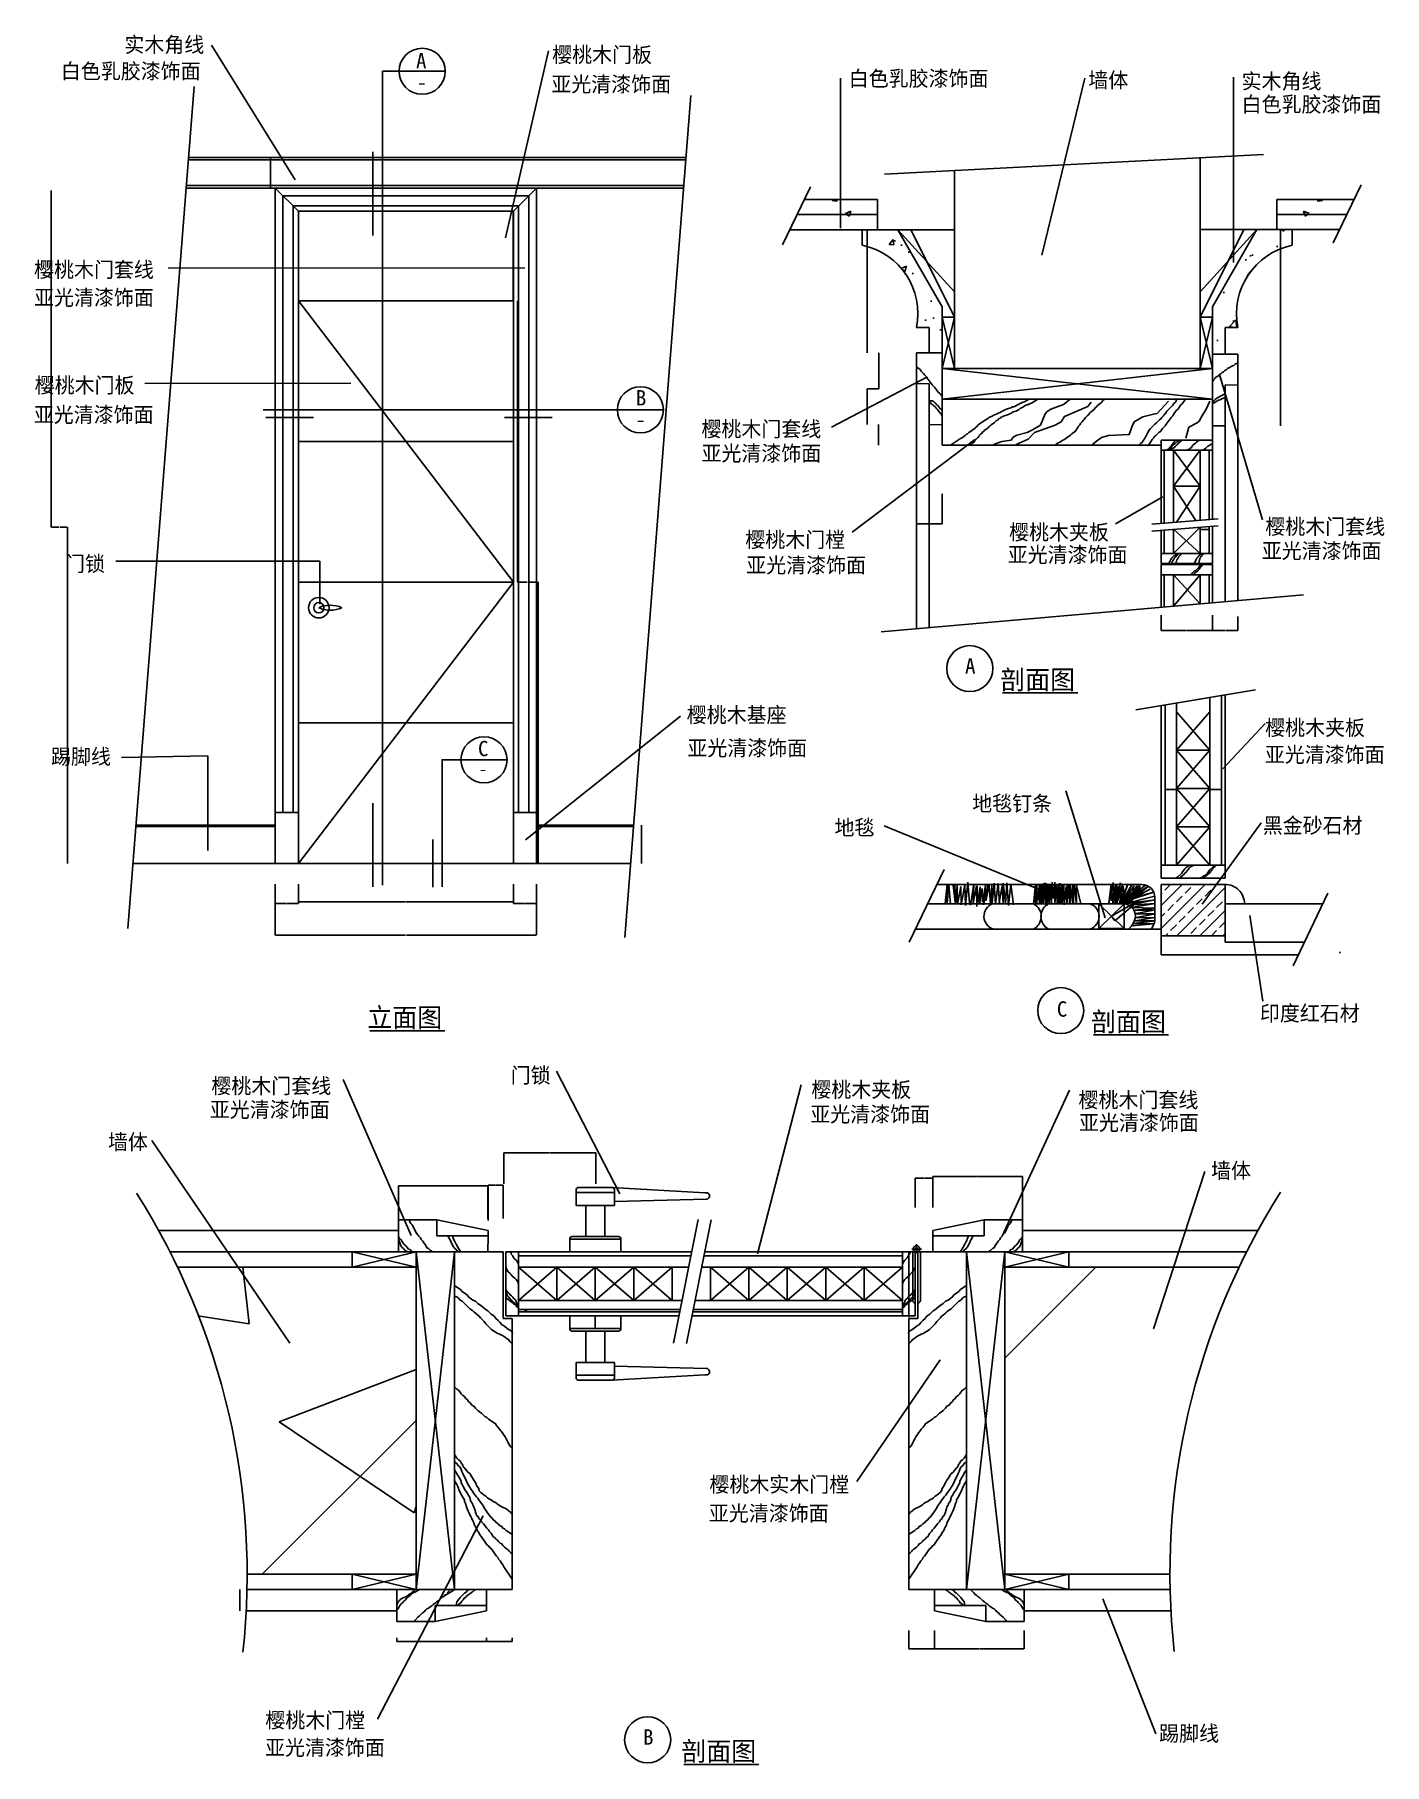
# Model space of a CAD drawing. Header units: metres. Extents: x 108 to 5381, y 254 to 7015.
import ezdxf

# ---------------------------------------------------------------- set-up
doc = ezdxf.new("R2010")
doc.units = ezdxf.units.M
for name, color, linetype in [('2', 2, 'Continuous'), ('3', 3, 'Continuous'), ('4', 4, 'Continuous'), ('7', 7, 'Continuous'), ('BH', 3, 'Continuous'), ('DIM', 3, 'Continuous'), ('TEXT', 3, 'Continuous')]:
    doc.layers.add(name, color=color, linetype=linetype)
doc.dimstyles.get("Standard").update_dxf_attribs({"dimtxt": 2.5, "dimasz": 2.5, "dimexe": 1.25, "dimexo": 0.625, "dimtad": 1, "dimcen": 2.5, "dimazin": 3, "dimtfac": 1, "dimtmove": 0, "dimatfit": 3})

msp = doc.modelspace()

# ---------------------------------------------------------------- texts
at = {"layer": '4'}
for s, p in [('实木角线', (458.87, 6945.61)), (' 樱桃木门板', (2089.34, 6906.28)), ('白色乳胶漆饰面', (210.8, 6842.1)), ('亚光清漆饰面', (2126.72, 6791.17)), ('白色乳胶漆饰面', (3288.74, 6813.27)), (' 墙体', (4183.95, 6807.39)), ('实木角线', (4823.57, 6802.72)), ('白色乳胶漆饰面', (4823.57, 6712.57)), ('樱桃木门套线', (106.04, 6066.27)), ('亚光清漆饰面', (106.04, 5957.26)), (' 樱桃木门板', (67.52, 5614.71)), ('亚光清漆饰面', (104.9, 5499.59)), ('樱桃木门套线', (2713.32, 5443.47)), ('亚光清漆饰面', (2713.32, 5348.43)), ('樱桃木门樘', (2884.58, 5010.72)), (' 樱桃木夹板', (3874.18, 5040.32)), ('樱桃木门套线', (4916.29, 5062.1)), ('亚光清漆饰面', (3909.91, 4952.25)), ('亚光清漆饰面', (4902.38, 4967.47)), ('门锁', (226.97, 4917)), ('亚光清漆饰面', (2888.31, 4911.47)), ('樱桃木基座', (2655.71, 4326.3)), (' 樱桃木夹板', (4874.8, 4276.07)), ('亚光清漆饰面', (2658.4, 4196.52)), ('踢脚线', (172.24, 4163.36)), ('亚光清漆饰面', (4914.3, 4171.13)), ('地毯钉条', (3771.01, 3979.93)), ('地毯', (3233.17, 3885.75)), ('黑金砂石材', (4906.21, 3894.12)), ('印度红石材', (4895.06, 3160.11)), ('门锁', (1967.85, 2917.71)), ('樱桃木门套线', (798.7, 2876.2)), (' 樱桃木夹板', (3101.83, 2861.8)), ('亚光清漆饰面', (792.58, 2783.58)), ('樱桃木门套线', (4186.61, 2821.31)), ('亚光清漆饰面', (3138.5, 2765.5)), ('亚光清漆饰面', (4188.4, 2732.5)), (' 墙体', (353.99, 2657.52)), (' 墙体', (4663.49, 2545.2)), ('樱桃木实木门樘', (2744.4, 1318.63)), ('亚光清漆饰面', (2742.36, 1206.15)), ('樱桃木门樘', (1009.43, 397.44)), ('踢脚线', (4501.48, 345.65)), ('亚光清漆饰面', (1008.52, 290.43))]:
    msp.add_text(s, height=60, dxfattribs=at).set_placement(p)
at = {"layer": 'DIM'}
for s, height, p in [('A', 60, (1598.15, 6882.55)), ('-', 60, (1600.44, 6798.98)), ('B', 60, (2457.11, 5565.48)), ('-', 60, (2455.16, 5480.46)), ('A', 60, (3743.03, 4517.62)), ('C', 60, (1840.35, 4194.68)), ('-', 48, (1843.6, 4120.52)), ('C', 60, (4101.73, 3176.79))]:
    msp.add_text(s, height=height, dxfattribs=at).set_placement(p)
at = {"layer": 'TEXT'}
for s, height, p in [('剖面图', 75, (3880.42, 4456.17)), ('立面图', 75, (1407.91, 3136.03)), ('剖面图', 75, (4235.45, 3119.56)), ('B', 60, (2485.07, 331.49)), ('剖面图', 75, (2634.74, 268.68))]:
    msp.add_text(s, height=height, dxfattribs=at).set_placement(p)

# ---------------------------------------------------------------- blocks, each defined once
blk = doc.blocks.new('*D1')
for p, q in [((1994.96, 5975.05), (1994.96, 4875.05)), ((2032.96, 4875.05), (1994.71, 4875.05)), ((2075.21, 4875.05), (2036.96, 4875.05)), ((2074.96, 3775.05), (2074.96, 4875.05))]:
    blk.add_line(p, q)
at = {"layer": 'Defpoints'}
for p in [(1994.96, 5975.05), (2074.96, 4875.05), (2074.96, 3775.05)]:
    blk.add_point(p, dxfattribs=at)
at = {"layer": 'DIM', "insert": (2034.96, 4875.05), "char_height": 1, "attachment_point": 5}
blk.add_mtext('2200', dxfattribs=at)
blk = doc.blocks.new('*D2')
for p, q in [((173.29, 6405.48), (173.29, 5090.4)), ((173.54, 5090.4), (202.63, 5090.4)), ((206.63, 5090.4), (235.72, 5090.4)), ((235.97, 3775.31), (235.97, 5090.4))]:
    blk.add_line(p, q)
at = {"layer": 'Defpoints'}
for p in [(173.29, 6405.48), (173.29, 5090.4), (235.97, 3775.31)]:
    blk.add_point(p, dxfattribs=at)
at = {"layer": 'DIM', "insert": (204.63, 5090.4), "char_height": 1, "attachment_point": 5}
blk.add_mtext('2630', dxfattribs=at)
blk = doc.blocks.new('*D3')
for p, q in [((1138.43, 3694.45), (1138.43, 3625.14)), ((1978.43, 3694.45), (1978.43, 3625.14)), ((1138.68, 3625.14), (1556.93, 3625.14)), ((1559.93, 3625.14), (1978.18, 3625.14))]:
    blk.add_line(p, q)
at = {"layer": 'Defpoints'}
for p in [(1138.43, 3694.45), (1978.43, 3694.45), (1138.43, 3625.14)]:
    blk.add_point(p, dxfattribs=at)
at = {"layer": 'DIM', "insert": (1558.43, 3625.14), "char_height": 1, "attachment_point": 5}
blk.add_mtext('840', dxfattribs=at)
blk = doc.blocks.new('*D4')
for p, q in [((1879.34, 2388.51), (1879.34, 2517.83)), ((1879.59, 2517.83), (1907.965, 2517.83)), ((1909.965, 2517.83), (1938.34, 2517.83)), ((1938.59, 2388.51), (1938.59, 2517.83))]:
    blk.add_line(p, q)
at = {"layer": 'Defpoints'}
for p in [(1879.34, 2517.83), (1879.34, 2388.51), (1938.59, 2388.51)]:
    blk.add_point(p, dxfattribs=at)
at = {"layer": 'DIM', "insert": (1908.965, 2517.83), "char_height": 1, "attachment_point": 5}
blk.add_mtext('20', dxfattribs=at)
blk = doc.blocks.new('*D5')
for p, q in [((1873.32, 748.82), (1873.32, 734.74)), ((1973.59, 748.82), (1973.59, 734.74)), ((1873.57, 734.74), (1922.455, 734.74)), ((1924.455, 734.74), (1973.34, 734.74))]:
    blk.add_line(p, q)
at = {"layer": 'Defpoints'}
for p in [(1873.32, 748.82), (1973.59, 748.82), (1873.32, 734.74)]:
    blk.add_point(p, dxfattribs=at)
at = {"layer": 'DIM', "insert": (1923.455, 734.74), "char_height": 1, "attachment_point": 5}
blk.add_mtext('20', dxfattribs=at)
blk = doc.blocks.new('*D6')
for p, q in [((1048.43, 3693.16), (1048.43, 3495.94)), ((2068.43, 3693.16), (2068.43, 3495.94)), ((1048.68, 3495.94), (1556.43, 3495.94)), ((1560.43, 3495.94), (2068.18, 3495.94))]:
    blk.add_line(p, q)
at = {"layer": 'Defpoints'}
for p in [(1048.43, 3693.16), (2068.43, 3693.16), (1048.43, 3495.94)]:
    blk.add_point(p, dxfattribs=at)
at = {"layer": 'DIM', "insert": (1558.43, 3495.94), "char_height": 1, "attachment_point": 5}
blk.add_mtext('1020', dxfattribs=at)
blk = doc.blocks.new('*D7')
for p, q in [((909.17, 895.95), (908.92, 895.95)), ((909.42, 937.62), (909.42, 895.95)), ((909.42, 854.29), (909.42, 895.95)), ((909.42, 895.95), (909.42, 895.95)), ((909.67, 895.95), (909.92, 895.95))]:
    blk.add_line(p, q)
at = {"layer": 'Defpoints'}
for p in [(909.42, 937.62), (909.42, 895.95), (909.42, 854.29)]:
    blk.add_point(p, dxfattribs=at)
at = {"layer": 'TEXT', "insert": (909.42, 897.075), "char_height": 1, "attachment_point": 5}
blk.add_mtext('15', dxfattribs=at)
blk = doc.blocks.new('*D8')
for p, q in [((1523.05, 748.82), (1523.05, 734.74)), ((1873.32, 748.82), (1873.32, 734.74)), ((1523.3, 734.74), (1697.185, 734.74)), ((1699.185, 734.74), (1873.07, 734.74))]:
    blk.add_line(p, q)
at = {"layer": 'Defpoints'}
for p in [(1523.05, 748.82), (1873.32, 748.82), (1523.05, 734.74)]:
    blk.add_point(p, dxfattribs=at)
at = {"layer": 'DIM', "insert": (1698.185, 734.74), "char_height": 1, "attachment_point": 5}
blk.add_mtext('70', dxfattribs=at)
blk = doc.blocks.new('*D9')
for p, q in [((1529.88, 2379.85), (1529.88, 2515.69)), ((1530.13, 2515.69), (1703.67, 2515.69)), ((1705.67, 2515.69), (1879.21, 2515.69)), ((1879.46, 2379.85), (1879.46, 2515.69))]:
    blk.add_line(p, q)
at = {"layer": 'Defpoints'}
for p in [(1529.88, 2515.69), (1529.88, 2379.85), (1879.46, 2379.85)]:
    blk.add_point(p, dxfattribs=at)
at = {"layer": 'DIM', "insert": (1704.67, 2515.69), "char_height": 1, "attachment_point": 5}
blk.add_mtext('70', dxfattribs=at)
blk = doc.blocks.new('*D10')
for p, q in [((1138.43, 3975.05), (1138.43, 3875.05)), ((1138.18, 3875.05), (1137.93, 3875.05)), ((1138.43, 3775.05), (1138.43, 3875.05)), ((1138.43, 3875.05), (1138.43, 3875.05)), ((1138.68, 3875.05), (1138.93, 3875.05))]:
    blk.add_line(p, q)
at = {"layer": 'Defpoints'}
for p in [(1138.43, 3975.05), (1138.43, 3875.05), (1138.43, 3775.05)]:
    blk.add_point(p, dxfattribs=at)
at = {"layer": 'DIM', "insert": (1138.43, 3876.175), "char_height": 1, "attachment_point": 5}
blk.add_mtext('0', dxfattribs=at)
blk = doc.blocks.new('*D11')
for p, q in [((1048.43, 3694.45), (1048.43, 3619.14)), ((1138.43, 3694.45), (1138.43, 3619.14)), ((1048.68, 3619.14), (1092.43, 3619.14)), ((1094.43, 3619.14), (1138.18, 3619.14))]:
    blk.add_line(p, q)
at = {"layer": 'Defpoints'}
for p in [(1048.43, 3694.45), (1138.43, 3694.45), (1048.43, 3619.14)]:
    blk.add_point(p, dxfattribs=at)
at = {"layer": 'DIM', "insert": (1093.43, 3619.14), "char_height": 1, "attachment_point": 5}
blk.add_mtext('90', dxfattribs=at)
blk = doc.blocks.new('*D12')
for p, q in [((3623.59, 777.48), (3623.59, 706.55)), ((3973.59, 777.48), (3973.59, 706.55)), ((3623.84, 706.55), (3797.59, 706.55)), ((3799.59, 706.55), (3973.34, 706.55))]:
    blk.add_line(p, q)
at = {"layer": 'Defpoints'}
for p in [(3623.59, 777.48), (3973.59, 777.48), (3623.59, 706.55)]:
    blk.add_point(p, dxfattribs=at)
at = {"layer": 'DIM', "insert": (3798.59, 706.55), "char_height": 1, "attachment_point": 5}
blk.add_mtext('70', dxfattribs=at)
blk = doc.blocks.new('*D13')
for p, q in [((3523.59, 777.48), (3523.59, 706.55)), ((3623.59, 777.48), (3623.59, 706.55)), ((3523.84, 706.55), (3572.59, 706.55)), ((3574.59, 706.55), (3623.34, 706.55))]:
    blk.add_line(p, q)
at = {"layer": 'Defpoints'}
for p in [(3523.59, 777.48), (3623.59, 777.48), (3523.59, 706.55)]:
    blk.add_point(p, dxfattribs=at)
at = {"layer": 'DIM', "insert": (3573.59, 706.55), "char_height": 1, "attachment_point": 5}
blk.add_mtext('20', dxfattribs=at)
blk = doc.blocks.new('*D14')
for p, q in [((3617.84, 2431.55), (3617.84, 2552.26)), ((3618.09, 2552.26), (3791.845, 2552.26)), ((3793.845, 2552.26), (3967.6, 2552.26)), ((3967.85, 2431.55), (3967.85, 2552.26))]:
    blk.add_line(p, q)
at = {"layer": 'Defpoints'}
for p in [(3617.84, 2552.26), (3617.84, 2431.55), (3967.85, 2431.55)]:
    blk.add_point(p, dxfattribs=at)
at = {"layer": 'DIM', "insert": (3792.845, 2552.26), "char_height": 1, "attachment_point": 5}
blk.add_mtext('70', dxfattribs=at)
blk = doc.blocks.new('*D15')
for p, q in [((3791.845, 2552.26), (3617.59, 2552.26)), ((3617.84, 2431.55), (3617.84, 2552.26)), ((3968.1, 2552.26), (3793.845, 2552.26)), ((3967.85, 2257.62), (3967.85, 2552.26))]:
    blk.add_line(p, q)
at = {"layer": 'Defpoints'}
for p in [(3967.85, 2552.26), (3617.84, 2431.55), (3967.85, 2257.62)]:
    blk.add_point(p, dxfattribs=at)
at = {"layer": 'DIM', "insert": (3792.845, 2552.26), "char_height": 1, "attachment_point": 5}
blk.add_mtext('70', dxfattribs=at)
blk = doc.blocks.new('*D16')
for p, q in [((1940.6, 2523.37), (1940.6, 2644.3)), ((1940.85, 2644.3), (2119.68, 2644.3)), ((2121.68, 2644.3), (2300.51, 2644.3)), ((2300.76, 2523.37), (2300.76, 2644.3))]:
    blk.add_line(p, q)
at = {"layer": 'Defpoints'}
for p in [(1940.6, 2644.3), (1940.6, 2523.37), (2300.76, 2523.37)]:
    blk.add_point(p, dxfattribs=at)
at = {"layer": 'DIM', "insert": (2120.68, 2644.3), "char_height": 1, "attachment_point": 5}
blk.add_mtext('70', dxfattribs=at)
blk = doc.blocks.new('*D17')
for p, q in [((3523.93, 2257.83), (3523.93, 2130.35)), ((3523.68, 2130.35), (3523.43, 2130.35)), ((3523.93, 2002.87), (3523.93, 2130.35)), ((3523.93, 2130.35), (3523.93, 2130.35)), ((3524.18, 2130.35), (3524.43, 2130.35))]:
    blk.add_line(p, q)
at = {"layer": 'Defpoints'}
for p in [(3523.93, 2257.83), (3523.93, 2130.35), (3523.93, 2002.87)]:
    blk.add_point(p, dxfattribs=at)
at = {"layer": 'DIM', "insert": (3523.93, 2131.475), "char_height": 1, "attachment_point": 5}
blk.add_mtext('50', dxfattribs=at)
blk = doc.blocks.new('*D18')
for p, q in [((3582.215, 2545.24), (3548.34, 2545.24)), ((3548.59, 2431.55), (3548.59, 2545.24)), ((3618.09, 2545.24), (3584.215, 2545.24)), ((3617.84, 2431.55), (3617.84, 2545.24))]:
    blk.add_line(p, q)
at = {"layer": 'Defpoints'}
for p in [(3617.84, 2545.24), (3548.59, 2431.55), (3617.84, 2431.55)]:
    blk.add_point(p, dxfattribs=at)
at = {"layer": 'DIM', "insert": (3583.215, 2545.24), "char_height": 1, "attachment_point": 5}
blk.add_mtext('20', dxfattribs=at)
blk = doc.blocks.new('*D19')
for p, q in [((1978.43, 3694.45), (1978.43, 3619.14)), ((2068.43, 3694.45), (2068.43, 3619.14)), ((1978.68, 3619.14), (2022.43, 3619.14)), ((2024.43, 3619.14), (2068.18, 3619.14))]:
    blk.add_line(p, q)
at = {"layer": 'Defpoints'}
for p in [(1978.43, 3694.45), (2068.43, 3694.45), (1978.43, 3619.14)]:
    blk.add_point(p, dxfattribs=at)
at = {"layer": 'DIM', "insert": (2023.43, 3619.14), "char_height": 1, "attachment_point": 5}
blk.add_mtext('90', dxfattribs=at)
blk = doc.blocks.new('*D20')
for p, q in [((2479.39, 3925.05), (2479.39, 3850.05)), ((2479.14, 3850.05), (2478.89, 3850.05)), ((2479.39, 3775.05), (2479.39, 3850.05)), ((2479.39, 3850.05), (2479.39, 3850.05)), ((2479.64, 3850.05), (2479.89, 3850.05))]:
    blk.add_line(p, q)
at = {"layer": 'Defpoints'}
for p in [(2479.39, 3925.05), (2479.39, 3850.05), (2479.39, 3775.05)]:
    blk.add_point(p, dxfattribs=at)
at = {"layer": 'DIM', "insert": (2479.39, 3851.175), "char_height": 1, "attachment_point": 5}
blk.add_mtext('0', dxfattribs=at)
blk = doc.blocks.new('*D21')
for p, q in [((1029.88, 6493.64), (1029.63, 6493.64)), ((1030.13, 6533.86), (1030.13, 6493.64)), ((1030.13, 6414.35), (1030.13, 6493.64)), ((1030.13, 6493.64), (1030.13, 6493.64)), ((1030.38, 6493.64), (1030.63, 6493.64))]:
    blk.add_line(p, q)
at = {"layer": 'Defpoints'}
for p in [(1030.13, 6533.86), (1030.13, 6493.64), (1030.13, 6414.35)]:
    blk.add_point(p, dxfattribs=at)
at = {"layer": 'DIM', "insert": (1030.13, 6494.765), "char_height": 1, "attachment_point": 5}
blk.add_mtext('0', dxfattribs=at)
blk = doc.blocks.new('*D22')
for p, q in [((3406.31, 5770.86), (3406.31, 5630.75)), ((3382.495, 5630.75), (3360.43, 5630.75)), ((3360.68, 5490.64), (3360.68, 5630.75)), ((3406.56, 5630.75), (3384.495, 5630.75))]:
    blk.add_line(p, q)
at = {"layer": 'Defpoints'}
for p in [(3406.31, 5770.86), (3406.31, 5630.75), (3360.68, 5490.64)]:
    blk.add_point(p, dxfattribs=at)
at = {"layer": 'DIM', "insert": (3383.495, 5630.75), "char_height": 1, "attachment_point": 5}
blk.add_mtext('70', dxfattribs=at)
blk = doc.blocks.new('*D23')
for p, q in [((3404.79, 5490.64), (3404.79, 5450.53)), ((3404.54, 5450.53), (3404.29, 5450.53)), ((3404.79, 5410.42), (3404.79, 5450.53)), ((3404.79, 5450.53), (3404.79, 5450.53)), ((3405.04, 5450.53), (3405.29, 5450.53))]:
    blk.add_line(p, q)
at = {"layer": 'Defpoints'}
for p in [(3404.79, 5490.64), (3404.79, 5450.53), (3404.79, 5410.42)]:
    blk.add_point(p, dxfattribs=at)
at = {"layer": 'DIM', "insert": (3404.79, 5451.655), "char_height": 1, "attachment_point": 5}
blk.add_mtext('20', dxfattribs=at)
blk = doc.blocks.new('*D24')
for p, q in [((3553.45, 5220.07), (3553.45, 5102.98)), ((3653.45, 5220.07), (3653.45, 5102.98)), ((3553.7, 5102.98), (3602.45, 5102.98)), ((3604.45, 5102.98), (3653.2, 5102.98))]:
    blk.add_line(p, q)
at = {"layer": 'Defpoints'}
for p in [(3553.45, 5220.07), (3653.45, 5220.07), (3553.45, 5102.98)]:
    blk.add_point(p, dxfattribs=at)
at = {"layer": 'DIM', "insert": (3603.45, 5102.98), "char_height": 1, "attachment_point": 5}
blk.add_mtext('25', dxfattribs=at)
blk = doc.blocks.new('*D25')
for p, q in [((1977.07, 6325.05), (1977.07, 6150.05)), ((1976.82, 6150.05), (1976.57, 6150.05)), ((1977.07, 5975.05), (1977.07, 6150.05)), ((1977.07, 6150.05), (1977.07, 6150.05)), ((1977.32, 6150.05), (1977.57, 6150.05))]:
    blk.add_line(p, q)
at = {"layer": 'Defpoints'}
for p in [(1977.07, 6325.05), (1977.07, 6150.05), (1977.07, 5975.05)]:
    blk.add_point(p, dxfattribs=at)
at = {"layer": 'DIM', "insert": (1977.07, 6151.175), "char_height": 1, "attachment_point": 5}
blk.add_mtext('0', dxfattribs=at)
blk = doc.blocks.new('*D26')
for p, q in [((3360.68, 6251.52), (3360.68, 6011.19)), ((3360.43, 6011.19), (3360.18, 6011.19)), ((3360.68, 5770.86), (3360.68, 6011.19)), ((3360.68, 6011.19), (3360.68, 6011.19)), ((3360.93, 6011.19), (3361.18, 6011.19))]:
    blk.add_line(p, q)
at = {"layer": 'Defpoints'}
for p in [(3360.68, 6251.52), (3360.68, 6011.19), (3360.68, 5770.86)]:
    blk.add_point(p, dxfattribs=at)
at = {"layer": 'DIM', "insert": (3360.68, 6012.315), "char_height": 1, "attachment_point": 5}
blk.add_mtext('120', dxfattribs=at)
blk = doc.blocks.new('*D27')
for p, q in [((4975.98, 5765.82), (4975.98, 5625.82)), ((4975.73, 5625.82), (4975.48, 5625.82)), ((4975.98, 5485.82), (4975.98, 5625.82)), ((4975.98, 5625.82), (4975.98, 5625.82)), ((4976.23, 5625.82), (4976.48, 5625.82))]:
    blk.add_line(p, q)
at = {"layer": 'Defpoints'}
for p in [(4975.98, 5765.82), (4975.98, 5625.82), (4975.98, 5485.82)]:
    blk.add_point(p, dxfattribs=at)
at = {"layer": 'DIM', "insert": (4975.98, 5626.945), "char_height": 1, "attachment_point": 5}
blk.add_mtext('80', dxfattribs=at)
blk = doc.blocks.new('*D28')
for p, q in [((4509.45, 4745.63), (4509.45, 4686.12)), ((4709.45, 4745.63), (4709.45, 4686.12)), ((4509.7, 4686.12), (4608.45, 4686.12)), ((4610.45, 4686.12), (4709.2, 4686.12))]:
    blk.add_line(p, q)
at = {"layer": 'Defpoints'}
for p in [(4509.45, 4745.63), (4709.45, 4745.63), (4509.45, 4686.12)]:
    blk.add_point(p, dxfattribs=at)
at = {"layer": 'DIM', "insert": (4609.45, 4686.12), "char_height": 1, "attachment_point": 5}
blk.add_mtext('50', dxfattribs=at)
blk = doc.blocks.new('*D29')
for p, q in [((4809.45, 4740.29), (4809.45, 4686.12)), ((4709.45, 4701.64), (4709.45, 4686.12)), ((4709.7, 4686.12), (4758.45, 4686.12)), ((4760.45, 4686.12), (4809.2, 4686.12))]:
    blk.add_line(p, q)
at = {"layer": 'Defpoints'}
for p in [(4809.45, 4740.29), (4709.45, 4701.64), (4709.45, 4686.12)]:
    blk.add_point(p, dxfattribs=at)
at = {"layer": 'DIM', "insert": (4759.45, 4686.12), "char_height": 1, "attachment_point": 5}
blk.add_mtext('25', dxfattribs=at)
blk = doc.blocks.new('*D30')
for p, q in [((4975.98, 6252.96), (4975.98, 6009.39)), ((4975.73, 6009.39), (4975.48, 6009.39)), ((4975.98, 5765.82), (4975.98, 6009.39)), ((4975.98, 6009.39), (4975.98, 6009.39)), ((4976.23, 6009.39), (4976.48, 6009.39))]:
    blk.add_line(p, q)
at = {"layer": 'Defpoints'}
for p in [(4975.98, 6252.96), (4975.98, 6009.39), (4975.98, 5765.82)]:
    blk.add_point(p, dxfattribs=at)
at = {"layer": 'DIM', "insert": (4975.98, 6010.515), "char_height": 1, "attachment_point": 5}
blk.add_mtext('120', dxfattribs=at)

# ---------------------------------------------------------------- dimensions: what is measured, and where the dimension line sits
at = {"layer": 'DIM'}
for base, p1, p2, picture, middle in [((1030.13, 6493.64), (1030.13, 6414.35), (1030.13, 6533.86), '*D21', (1030.13, 6494.765)), ((1977.07, 6150.05), (1977.07, 5975.05), (1977.07, 6325.05), '*D25', (1977.07, 6151.175)), ((1138.43, 3875.05), (1138.43, 3775.05), (1138.43, 3975.05), '*D10', (1138.43, 3876.175)), ((2479.39, 3850.05), (2479.39, 3775.05), (2479.39, 3925.05), '*D20', (2479.39, 3851.175)), ((1048.43, 3619.14), (1048.43, 3694.45), (1138.43, 3694.45), '*D11', (1093.43, 3619.14)), ((1138.43, 3625.14), (1138.43, 3694.45), (1978.43, 3694.45), '*D3', (1558.43, 3625.14)), ((1978.43, 3619.14), (1978.43, 3694.45), (2068.43, 3694.45), '*D19', (2023.43, 3619.14))]:
    dim = msp.add_linear_dim(base=base, p1=p1, p2=p2, dimstyle='Standard', dxfattribs=at)
    dim.commit()
    dim.dimension.update_dxf_attribs({"geometry": picture, "text_midpoint": middle})
for base, p1, p2, text, picture, middle in [((173.29, 5090.4), (173.29, 6405.48), (235.97, 3775.31), '2630', '*D2', (204.63, 5090.4)), ((3360.68, 6011.19), (3360.68, 6251.52), (3360.68, 5770.86), '120', '*D26', (3360.68, 6012.315)), ((4975.98, 6009.39), (4975.98, 6252.96), (4975.98, 5765.82), '120', '*D30', (4975.98, 6010.515)), ((2074.96, 4875.05), (2074.96, 3775.05), (1994.96, 5975.05), '2200', '*D1', (2034.96, 4875.05)), ((3406.31, 5630.75), (3406.31, 5770.86), (3360.68, 5490.64), '70', '*D22', (3383.495, 5630.75)), ((4975.98, 5625.82), (4975.98, 5765.82), (4975.98, 5485.82), '80', '*D27', (4975.98, 5626.945)), ((3404.79, 5450.53), (3404.79, 5490.64), (3404.79, 5410.42), '20', '*D23', (3404.79, 5451.655)), ((3553.45, 5102.98), (3553.45, 5220.07), (3653.45, 5220.07), '25', '*D24', (3603.45, 5102.98)), ((4509.45, 4686.12), (4509.45, 4745.63), (4709.45, 4745.63), '50', '*D28', (4609.45, 4686.12)), ((4709.45, 4686.12), (4709.45, 4701.64), (4809.45, 4740.29), '25', '*D29', (4759.45, 4686.12)), ((1048.43, 3495.94), (1048.43, 3693.16), (2068.43, 3693.16), '1020', '*D6', (1558.43, 3495.94)), ((1940.6, 2644.3), (1940.6, 2523.37), (2300.76, 2523.37), '70', '*D16', (2120.68, 2644.3)), ((1529.88, 2515.69), (1529.88, 2379.85), (1879.46, 2379.85), '70', '*D9', (1704.67, 2515.69)), ((1879.34, 2517.83), (1879.34, 2388.51), (1938.59, 2388.51), '20', '*D4', (1908.965, 2517.83)), ((3617.84, 2545.24), (3617.84, 2431.55), (3548.59, 2431.55), '20', '*D18', (3583.215, 2545.24)), ((3967.85, 2552.26), (3967.85, 2257.62), (3617.84, 2431.55), '70', '*D15', (3792.845, 2552.26)), ((3617.84, 2552.26), (3617.84, 2431.55), (3967.85, 2431.55), '70', '*D14', (3792.845, 2552.26)), ((3523.93, 2130.35), (3523.93, 2002.87), (3523.93, 2257.83), '50', '*D17', (3523.93, 2131.475)), ((1523.05, 734.74), (1523.05, 748.82), (1873.32, 748.82), '70', '*D8', (1698.185, 734.74)), ((1873.32, 734.74), (1873.32, 748.82), (1973.59, 748.82), '20', '*D5', (1923.455, 734.74)), ((3523.59, 706.55), (3523.59, 777.48), (3623.59, 777.48), '20', '*D13', (3573.59, 706.55)), ((3623.59, 706.55), (3623.59, 777.48), (3973.59, 777.48), '70', '*D12', (3798.59, 706.55))]:
    dim = msp.add_linear_dim(base=base, p1=p1, p2=p2, text=text, dimstyle='Standard', dxfattribs=at)
    dim.commit()
    dim.dimension.update_dxf_attribs({"geometry": picture, "text_midpoint": middle})
at = {"layer": 'TEXT'}
dim = msp.add_linear_dim(base=(909.42, 895.95), p1=(909.42, 937.62), p2=(909.42, 854.29), text='15', dimstyle='Standard', dxfattribs=at)
dim.commit()
dim.dimension.update_dxf_attribs({"geometry": '*D7', "text_midpoint": (909.42, 897.075)})

# ---------------------------------------------------------------- hatches: boundary and pattern name
at = {"layer": '4'}
h = msp.add_hatch(dxfattribs=at)
h.set_pattern_fill('ANSI33', scale=10)
h.paths.add_polyline_path([(4509.39, 3693.33), (4509.39, 3518.33), (4509.39, 3493.33), (4759.39, 3493.33), (4759.39, 3693.33)])
h = msp.add_hatch(dxfattribs=at)
h.set_pattern_fill('ANSI33', scale=200)
h.paths.add_polyline_path([(5129.47, 3618.33), (4759.39, 3618.33), (4759.39, 3468.33), (5073.31, 3468.33)])
h = msp.add_hatch(dxfattribs=at)
h.set_pattern_fill('AR-CONC', scale=2.5)
h.paths.add_polyline_path([(5264.01, 3468.33), (4759.39, 3468.33), (4759.39, 3493.33), (4509.39, 3493.33), (4509.39, 3418.33), (5264.01, 3418.33)])
at = {"layer": 'BH'}
h = msp.add_hatch(dxfattribs=at)
h.set_pattern_fill('ANSI32', scale=400)
h.paths.add_polyline_path([(3701.45, 6483.97), (3701.45, 5710.42), (4661.45, 5710.42), (4661.45, 5910.42), (4661.45, 6533.85)])
h = msp.add_hatch(dxfattribs=at)
h.set_pattern_fill('AR-CONC', scale=40)
h.paths.add_polyline_path([(4661.45, 6533.85), (3701.45, 6483.97), (3701.45, 5710.42), (4661.45, 5710.42), (4661.45, 5910.42)])
h = msp.add_hatch(dxfattribs=at)
h.set_pattern_fill('AR-CONC', scale=1.28)
h.paths.add_polyline_path([(3480.34, 6251.18), (3480.03, 6251.52), (3341.45, 6251.52), (3341.45, 6191.78, -0.41), (3553.45, 5870.54), (3603.45, 5870.54), (3603.45, 5770.86), (3653.45, 5770.86), (3653.45, 5950.42)])
h = msp.add_hatch(dxfattribs=at)
h.set_pattern_fill('AR-CONC', scale=1.28)
h.paths.add_polyline_path([(5021.45, 6191.78), (5021.45, 6252.96), (4883.58, 6252.96), (4709.45, 5950.42), (4709.45, 5765.82), (4759.45, 5765.61), (4759.45, 5870.32), (4809.45, 5870.54, -0.41)])
h = msp.add_hatch(dxfattribs=at)
h.set_pattern_fill('DOLMIT', scale=80)
h.paths.add_polyline_path([(4557.45, 5390.42), (4521.45, 5390.42), (4521.45, 5105.53), (4557.45, 5108.42)])
h.paths.add_polyline_path([(4661.45, 5116.77), (4697.45, 5119.66), (4697.45, 5390.42), (4661.45, 5390.42)])
h.paths.add_polyline_path([(4661.45, 4987.44), (4697.45, 4987.44), (4697.45, 5091.78), (4661.45, 5088.89)])
h.paths.add_polyline_path([(4521.45, 4987.44), (4557.45, 4987.44), (4557.45, 5080.53), (4521.45, 5077.64)])
h = msp.add_hatch(dxfattribs=at)
h.set_pattern_fill('DOLMIT', scale=80)
h.paths.add_polyline_path([(4521.45, 4777.93), (4557.45, 4781.12), (4557.45, 4903.44), (4521.45, 4903.44)])
h.paths.add_polyline_path([(4661.45, 4790.3), (4697.45, 4793.48), (4697.45, 4903.44), (4661.45, 4903.44)])
h = msp.add_hatch(dxfattribs=at)
h.set_pattern_fill('DOLMIT', scale=80)
h.paths.add_polyline_path([(4569.39, 4402.6), (4524.39, 4395.06), (4524.39, 3768.33), (4569.39, 3768.33)])
h.paths.add_polyline_path([(4699.39, 3768.33), (4744.39, 3768.33), (4744.39, 4431.96), (4699.39, 4424.41)])
h = msp.add_hatch(dxfattribs=at)
h.set_pattern_fill('DOLMIT', scale=80)
h.paths.add_polyline_path([(2663.52, 2197.62), (2672.49, 2242.62), (1998.59, 2242.62), (1998.59, 2197.62)])
h = msp.add_hatch(dxfattribs=at)
h.set_pattern_fill('DOLMIT', scale=80)
h.paths.add_polyline_path([(3498.59, 2197.62), (3498.59, 2242.62), (2723.47, 2242.62), (2714.5, 2197.62)])
h.paths.add_polyline_path([(3498.59, 2022.62), (3498.59, 2067.62), (2688.6, 2067.62), (2679.63, 2022.62)])
h = msp.add_hatch(dxfattribs=at)
h.set_pattern_fill('AR-CONC', scale=41.67)
h.paths.add_polyline_path([(1598.59, 2197.62), (1348.59, 2197.62), (664.72, 2197.62, -0.11), (936.71, 997.62), (1598.59, 997.62)])
h.paths.add_polyline_path([(3898.59, 997.62), (4545.33, 997.62, -0.11), (4815.72, 2197.62), (4148.59, 2197.62), (3898.59, 2197.62)])
h = msp.add_hatch(dxfattribs=at)
h.set_pattern_fill('ANSI32', scale=458)
h.paths.add_polyline_path([(1598.59, 2197.62), (1348.59, 2197.62), (664.72, 2197.62, -0.11), (936.71, 997.62), (1598.59, 997.62)])
h.paths.add_polyline_path([(3898.59, 997.62), (4545.33, 997.62, -0.11), (4815.72, 2197.62), (4148.59, 2197.62), (3898.59, 2197.62)])
h = msp.add_hatch(dxfattribs=at)
h.set_pattern_fill('DOLMIT', scale=80)
h.paths.add_polyline_path([(1998.59, 2067.62), (1998.59, 2022.62), (2628.65, 2022.62), (2637.61, 2067.62)])

# ---------------------------------------------------------------- linework, layer by layer
at = {"layer": '2'}
for p, q in [((4661.45, 6533.85), (4661.45, 5710.42)), ((3701.45, 6483.97), (3701.45, 5710.42)), ((3701.45, 5710.42), (4661.45, 5710.42)), ((492.68, 3775.05), (2436.2, 3775.05)), ((664.72, 2197.62), (1598.59, 2197.62)), ((1598.59, 997.62), (1598.59, 2197.62)), ((3898.59, 997.62), (3898.59, 2197.62)), ((4815.72, 2197.62), (3898.59, 2197.62)), ((936.71, 997.62), (1598.59, 997.62)), ((4545.33, 997.62), (3898.59, 997.62))]:
    msp.add_line(p, q, dxfattribs=at)
at = {"layer": '3'}
for p, q in [((1048.43, 6415.05), (1138.43, 6325.05)), ((2068.43, 6415.05), (1978.43, 6325.05)), ((3480.03, 6251.52), (3701.45, 6009.07)), ((3701.45, 5910.42), (3532.13, 6250.95)), ((4661.45, 5910.42), (4831.77, 6252.96)), ((4883.58, 6252.96), (4661.45, 6009.07)), ((1138.43, 5975.05), (1978.43, 5975.05)), ((3701.45, 5910.42), (3653.45, 5710.42)), ((3653.45, 5910.42), (3701.45, 5710.42)), ((4709.45, 5910.42), (4661.45, 5710.42)), ((4661.45, 5910.42), (4709.45, 5710.42)), ((3553.39, 5716.75), (3558.07, 5713.02)), ((3558.07, 5713.02), (3567.41, 5705.55)), ((3567.41, 5705.55), (3571.15, 5699.94)), ((3571.15, 5699.94), (3575.83, 5695.27)), ((3575.83, 5695.27), (3580.5, 5690.61)), ((3580.5, 5690.61), (3584.24, 5685)), ((3584.24, 5685), (3588.91, 5681.27)), ((3588.91, 5681.27), (3593.59, 5676.6)), ((4709.45, 5710.42), (3653.45, 5590.42)), ((3653.45, 5710.42), (4709.45, 5590.42)), ((3593.59, 5676.6), (3595.46, 5671.93)), ((3595.46, 5671.93), (3599.2, 5666.33)), ((3599.2, 5666.33), (3602.94, 5661.66)), ((3602.94, 5661.66), (3606.68, 5656.99)), ((3606.68, 5656.99), (3611.35, 5651.39)), ((3611.35, 5651.39), (3615.09, 5646.72)), ((3615.09, 5646.72), (3618.83, 5642.05)), ((3618.83, 5642.05), (3623.5, 5636.44)), ((3623.5, 5636.44), (3628.18, 5631.78)), ((3628.18, 5631.78), (3630.98, 5627.11)), ((3630.98, 5627.11), (3634.72, 5622.44)), ((3638.46, 5617.77), (3643.13, 5613.1)), ((3603.45, 5584.15), (3610.41, 5584.15)), ((3603.45, 5579.82), (3608.55, 5575.75)), ((3608.55, 5575.75), (3612.28, 5571.08)), ((3610.41, 5584.15), (3615.09, 5583.22)), ((3612.28, 5571.08), (3616.96, 5567.34)), ((3615.09, 5583.22), (3619.76, 5580.42)), ((3616.96, 5567.34), (3621.63, 5563.61)), ((3619.76, 5580.42), (3624.44, 5575.75)), ((3621.63, 5563.61), (3626.31, 5559.87)), ((3624.44, 5575.75), (3629.11, 5572.95)), ((3626.31, 5559.87), (3630.05, 5555.2)), ((3629.11, 5572.95), (3632.85, 5568.28)), ((3630.05, 5555.2), (3634.72, 5550.54)), ((3632.85, 5568.28), (3638.46, 5563.61)), ((3634.72, 5550.54), (3638.46, 5545.87)), ((3638.46, 5563.61), (3642.2, 5558.94)), ((3638.46, 5545.87), (3642.2, 5540.26)), ((3642.2, 5558.94), (3645, 5554.27)), ((3645, 5554.27), (3649.68, 5550.54)), ((3649.68, 5550.54), (3653.42, 5545.87)), ((3642.2, 5540.26), (3645.94, 5535.6)), ((3645.94, 5535.6), (3649.68, 5530.93)), ((3649.68, 5530.93), (3652.48, 5526.26)), ((3652.48, 5526.26), (3653.42, 5524.39)), ((1138.43, 5425.05), (1978.43, 5425.05)), ((4557.45, 5250.42), (4661.45, 5250.42)), ((1138.43, 4875.05), (1978.43, 4875.05)), ((4410.5, 4375.95), (4877.52, 4454.29)), ((4410.5, 4375.95), (4699.39, 4424.41)), ((4699.39, 4218.33), (4569.39, 4368.33)), ((4699.39, 4368.33), (4569.39, 4218.33)), ((1138.43, 4325.05), (1978.43, 4325.05)), ((4569.39, 4068.33), (4699.39, 4218.33)), ((4569.39, 4218.33), (4699.39, 4068.33)), ((4569.39, 4218.33), (4699.39, 4218.33)), ((4569.39, 4068.33), (4699.39, 4068.33)), ((4699.39, 3918.33), (4569.39, 4068.33)), ((4699.39, 4068.33), (4569.39, 3918.33)), ((4569.39, 3768.33), (4699.39, 3918.33)), ((4569.39, 3918.33), (4699.39, 3768.33)), ((4569.39, 3918.33), (4699.39, 3918.33)), ((1679.88, 2382.62), (1879.5, 2340.45)), ((3817.3, 2382.62), (3617.69, 2340.45)), ((1879.5, 2340.45), (1879.61, 2320.12)), ((3617.69, 2340.45), (3617.73, 2320.12)), ((1348.59, 2197.62), (1598.59, 2257.62)), ((1348.59, 2257.62), (1598.59, 2197.62)), ((1598.59, 937.62), (1748.59, 2257.62)), ((1598.59, 2257.62), (1748.59, 937.62)), ((3498.59, 2007.62), (3498.59, 2257.62)), ((3898.59, 2257.62), (3748.59, 937.62)), ((3898.59, 937.62), (3748.59, 2257.62)), ((4148.59, 2257.62), (3898.59, 2197.62)), ((4148.59, 2197.62), (3898.59, 2257.62)), ((1348.59, 937.62), (1598.59, 997.62)), ((1348.59, 997.62), (1598.59, 937.62)), ((4148.59, 997.62), (3898.59, 937.62)), ((4148.59, 937.62), (3898.59, 997.62)), ((1659.55, 874.48), (1665.38, 879.15)), ((1665.38, 879.15), (1672.39, 885)), ((1672.39, 885), (1678.22, 889.67)), ((1678.22, 889.67), (1684.06, 894.34)), ((1684.06, 894.34), (1691.06, 900.19)), ((1691.06, 900.19), (1696.9, 906.03)), ((1696.9, 906.03), (1749.49, 937.62)), ((1756.43, 883.83), (1757.59, 889.67)), ((1756.43, 875.12), (1756.43, 883.83)), ((1757.59, 889.67), (1761.1, 895.51)), ((1761.1, 895.51), (1766.93, 901.35)), ((1761.84, 875.12), (1766.93, 881.49)), ((1766.93, 901.35), (1770.43, 907.2)), ((1766.93, 881.49), (1772.77, 886.16)), ((1770.43, 907.2), (1776.27, 911.87)), ((1772.77, 886.16), (1777.44, 892.01)), ((1776.27, 911.87), (1782.11, 918.88)), ((1777.44, 892.01), (1782.11, 897.85)), ((1782.11, 918.88), (1787.94, 923.56)), ((1782.11, 897.85), (1786.78, 903.69)), ((1786.78, 903.69), (1792.61, 908.37)), ((1787.94, 923.56), (1793.78, 927.06)), ((1792.61, 908.37), (1798.45, 914.21)), ((1793.78, 927.06), (1798.45, 932.9)), ((1798.45, 932.9), (1804.28, 937.58)), ((1798.45, 914.21), (1804.28, 918.88)), ((1804.28, 918.88), (1811.29, 923.56)), ((1811.29, 923.56), (1817.12, 928.23)), ((1817.12, 928.23), (1822.96, 932.9)), ((1822.96, 932.9), (1828.8, 936.41)), ((1828.8, 936.41), (1831.13, 937.58)), ((3668.39, 936.41), (3666.05, 937.58)), ((3674.22, 932.9), (3668.39, 936.41)), ((3680.06, 928.23), (3674.22, 932.9)), ((3685.9, 923.56), (3680.06, 928.23)), ((3692.9, 918.88), (3685.9, 923.56)), ((3698.74, 932.9), (3692.9, 937.58)), ((3698.74, 914.21), (3692.9, 918.88)), ((3703.41, 927.06), (3698.74, 932.9)), ((3704.57, 908.37), (3698.74, 914.21)), ((3709.24, 923.56), (3703.41, 927.06)), ((3710.41, 903.69), (3704.57, 908.37)), ((3715.08, 918.88), (3709.24, 923.56)), ((3715.08, 897.85), (3710.41, 903.69)), ((3720.91, 911.87), (3715.08, 918.88)), ((3719.75, 892.01), (3715.08, 897.85)), ((3724.42, 886.16), (3719.75, 892.01)), ((3726.75, 907.2), (3720.91, 911.87)), ((3730.25, 881.49), (3724.42, 886.16)), ((3730.25, 901.35), (3726.75, 907.2)), ((3736.09, 895.51), (3730.25, 901.35)), ((3735.34, 875.12), (3730.25, 881.49)), ((3739.59, 889.67), (3736.09, 895.51)), ((3740.76, 883.83), (3739.59, 889.67)), ((3740.76, 875.12), (3740.76, 883.83)), ((3782.78, 918.88), (3776.94, 924.73)), ((3794.45, 909.53), (3788.61, 914.21)), ((3800.29, 906.03), (3794.45, 909.53)), ((3806.12, 900.19), (3800.29, 906.03)), ((3813.13, 894.34), (3806.12, 900.19)), ((3818.96, 889.67), (3813.13, 894.34)), ((3824.8, 885), (3818.96, 889.67)), ((3831.8, 879.15), (3824.8, 885)), ((3837.64, 874.48), (3831.8, 879.15)), ((933.78, 854.29), (1523.23, 854.29)), ((1590.68, 812.55), (1595.35, 818.39)), ((1595.35, 818.39), (1604.69, 830.08)), ((1604.69, 830.08), (1611.69, 834.75)), ((1611.69, 834.75), (1617.53, 840.59)), ((1617.53, 840.59), (1623.36, 846.43)), ((1623.36, 846.43), (1630.37, 851.11)), ((1630.37, 851.11), (1635.03, 856.95)), ((1635.03, 856.95), (1640.87, 862.79)), ((1640.87, 862.79), (1646.71, 865.13)), ((1646.71, 865.13), (1653.71, 869.8)), ((1653.71, 869.8), (1659.55, 874.48)), ((1673.05, 812.62), (1873.32, 855.12)), ((1873.32, 855.12), (1873.32, 875.12)), ((3623.86, 855.12), (3623.86, 875.12)), ((3824.14, 812.62), (3623.86, 855.12)), ((3843.47, 869.8), (3837.64, 874.48)), ((3850.48, 865.13), (3843.47, 869.8)), ((3856.31, 862.79), (3850.48, 865.13)), ((3862.15, 856.95), (3856.31, 862.79)), ((3866.82, 851.11), (3862.15, 856.95)), ((3873.82, 846.43), (3866.82, 851.11)), ((3879.66, 840.59), (3873.82, 846.43)), ((3885.5, 834.75), (3879.66, 840.59)), ((3892.5, 830.08), (3885.5, 834.75)), ((3901.84, 818.39), (3892.5, 830.08)), ((3906.51, 812.55), (3901.84, 818.39)), ((4548.43, 854.29), (3973.96, 854.29))]:
    msp.add_line(p, q, dxfattribs=at)
msp.add_lwpolyline([(2038.43, 3975.05), (2038.43, 6385.05), (1078.43, 6385.05), (1078.43, 3975.05)], dxfattribs=at)
for points in [[(921.79, 692.85, 0.17), (506.63, 2487.61)], [(4560.26, 696.28, -0.17), (4975.43, 2491.04)]]:
    msp.add_lwpolyline(points, format="xyb", dxfattribs=at)
for radius in [40, 20.13]:
    msp.add_circle((1218.43, 4775.05), radius, dxfattribs=at)
for centre, start, end in [((1263.43, 4675.46), 65.68, 114.32), ((1263.43, 4874.65), 245.68, 294.32)]:
    msp.add_arc(centre, 109.29, start, end, dxfattribs=at)
at = {"layer": '4'}
for p, q in [((707.41, 6535.05), (2650.94, 6535.05)), ((699.55, 6415.05), (2643.07, 6415.05)), ((1048.43, 3775.05), (1048.43, 6415.05)), ((2068.43, 3775.05), (2068.43, 6415.05)), ((3401.45, 6370.9), (3115.86, 6370.9)), ((3401.45, 6370.9), (3401.45, 6251.52)), ((4961.45, 6370.9), (5262.92, 6370.9)), ((4961.45, 6370.9), (4961.45, 6252.96)), ((1978.43, 6325.05), (1863.86, 6325.05)), ((3087.13, 6311.21), (3401.45, 6311.21)), ((4961.45, 6311.21), (5234.19, 6311.21)), ((3701.45, 6251.52), (3058.4, 6251.52)), ((3341.45, 6251.52), (3341.45, 6191.78)), ((3653.45, 5950.42), (3480.14, 6251.52)), ((4660.49, 6252.96), (5206.16, 6252.96)), ((4709.45, 5950.42), (4883.58, 6252.96)), ((5021.45, 6252.96), (5021.45, 6191.78)), ((1138.43, 5975.05), (1138.43, 3775.05)), ((3653.45, 5950.42), (3653.45, 5410.42)), ((4709.45, 5950.42), (4709.45, 5410.42)), ((3653.45, 5910.42), (3701.45, 5910.42)), ((4661.45, 5910.42), (4661.45, 5710.42)), ((4661.45, 5910.42), (4709.45, 5910.42)), ((4709.45, 5910.42), (4709.45, 5710.42)), ((3553.45, 5870.54), (3603.45, 5870.54)), ((3603.45, 5870.54), (3603.45, 5770.86)), ((4759.45, 5870.64), (4759.45, 5765.61)), ((4759.45, 5870.32), (4809.45, 5870.54)), ((3553.45, 5770.86), (3553.45, 4692.41)), ((3553.45, 5770.86), (3653.45, 5770.86)), ((4709.45, 5390.42), (4709.45, 5765.82)), ((4809.45, 5765.39), (4709.45, 5765.82)), ((4809.45, 5765.39), (4809.45, 4803.38)), ((3701.45, 5710.42), (3653.45, 5710.42)), ((4661.45, 5710.42), (4709.45, 5710.42)), ((3603.45, 5650.64), (3552.93, 5650.86)), ((3603.45, 5650.64), (3603.45, 4696.83)), ((4759.45, 5645.61), (4759.45, 4798.96)), ((4809.45, 5645.39), (4759.45, 5645.61)), ((3653.42, 5545.87), (3653.45, 5545.8)), ((3653.45, 5590.42), (4709.45, 5590.42)), ((3653.45, 5490.42), (3602.23, 5490.64)), ((4759.45, 5485.6), (4709.45, 5485.82)), ((3653.45, 5410.42), (4509.45, 5410.42)), ((4509.45, 5430.42), (4709.45, 5430.42)), ((4509.45, 5390.42), (4709.45, 5390.42)), ((504.48, 3925.05), (1048.43, 3925.05)), ((1048.43, 3975.05), (1138.43, 3975.05)), ((1978.43, 3975.05), (2068.43, 3975.05)), ((2068.43, 3925.05), (2448, 3925.05)), ((4569.67, 3719.51), (4566.72, 3718.04)), ((4574.82, 3723.93), (4569.67, 3719.51)), ((4590.29, 3737.18), (4574.82, 3723.93)), ((4585.14, 3721.72), (4581.45, 3718.04)), ((4590.29, 3726.14), (4585.14, 3721.72)), ((4593.24, 3743.06), (4590.29, 3737.18)), ((4596.19, 3731.29), (4590.29, 3726.14)), ((4597.66, 3748.95), (4593.24, 3743.06)), ((4602.08, 3737.18), (4596.19, 3731.29)), ((4601.34, 3754.84), (4597.66, 3748.95)), ((4606.5, 3759.99), (4601.34, 3754.84)), ((4607.24, 3741.59), (4602.08, 3737.18)), ((4611.66, 3763.67), (4606.5, 3759.99)), ((4610.92, 3746.74), (4607.24, 3741.59)), ((4614.6, 3751.89), (4610.92, 3746.74)), ((4616.81, 3766.61), (4611.66, 3763.67)), ((4619.02, 3757.04), (4614.6, 3751.89)), ((4621.97, 3768.08), (4616.81, 3766.61)), ((4624.18, 3762.2), (4619.02, 3757.04)), ((4629.34, 3764.4), (4624.18, 3762.2)), ((4634.49, 3767.35), (4629.34, 3764.4)), ((4663.96, 3720.25), (4662.49, 3718.04)), ((4669.12, 3722.46), (4663.96, 3720.25)), ((4674.27, 3726.87), (4669.12, 3722.46)), ((4672.06, 3719.51), (4670.59, 3718.04)), ((4677.22, 3722.46), (4672.06, 3719.51)), ((4679.43, 3729.08), (4674.27, 3726.87)), ((4682.38, 3725.4), (4677.22, 3722.46)), ((4684.59, 3732.76), (4679.43, 3729.08)), ((4687.53, 3729.08), (4682.38, 3725.4)), ((4689.74, 3737.18), (4684.59, 3732.76)), ((4692.69, 3733.5), (4687.53, 3729.08)), ((4697.11, 3747.48), (4689.74, 3737.18)), ((4697.85, 3737.18), (4692.69, 3733.5)), ((4702.27, 3751.89), (4697.11, 3747.48)), ((4702.27, 3743.06), (4697.85, 3737.18)), ((4707.42, 3757.78), (4702.27, 3751.89)), ((4706.69, 3748.21), (4702.27, 3743.06)), ((4708.16, 3753.36), (4706.69, 3748.21)), ((4712.58, 3762.93), (4707.42, 3757.78)), ((4714.05, 3759.25), (4708.16, 3753.36)), ((4713.32, 3768.08), (4712.58, 3762.93)), ((4719.95, 3763.67), (4714.05, 3759.25)), ((4725.1, 3768.82), (4719.95, 3763.67)), ((3633.28, 3693.33), (4434.39, 3693.33)), ((3665.34, 3618.68), (3673.31, 3693.32)), ((3673.31, 3693.32), (3673.31, 3620.67)), ((3673.31, 3620.67), (3680.28, 3692.33)), ((3680.28, 3692.33), (3686.26, 3616.69)), ((3696.22, 3690.34), (3704.19, 3623.66)), ((3703.2, 3693.32), (3705.19, 3616.69)), ((3704.19, 3623.66), (3703.2, 3693.32)), ((3705.19, 3616.69), (3712.16, 3689.34)), ((3712.16, 3689.34), (3714.16, 3615.69)), ((3714.16, 3615.69), (3727.11, 3685.36)), ((3727.11, 3685.36), (3728.1, 3613.7)), ((3728.1, 3613.7), (3742.05, 3692.33)), ((3742.05, 3692.33), (3745.04, 3611.71)), ((3745.04, 3611.71), (3754.01, 3702.28)), ((3754.01, 3702.28), (3760.98, 3621.66)), ((3764.12, 3612.97), (3777.08, 3695.57)), ((3777.08, 3695.57), (3775.08, 3619.94)), ((3775.08, 3619.94), (3788.03, 3687.61)), ((3788.03, 3687.61), (3789.03, 3607)), ((3789.03, 3607), (3791.02, 3688.61)), ((3791.02, 3688.61), (3790.03, 3613.97)), ((3790.03, 3613.97), (3801.98, 3683.63)), ((3801.98, 3683.63), (3799.99, 3616.95)), ((3799.99, 3616.95), (3809.95, 3677.66)), ((3809.95, 3677.66), (3810.95, 3624.91)), ((3810.95, 3624.91), (3822.91, 3689.6)), ((3814.94, 3613.97), (3831.87, 3692.59)), ((3822.91, 3689.6), (3814.94, 3613.97)), ((3831.87, 3692.59), (3823.9, 3628.89)), ((3823.9, 3628.89), (3837.85, 3691.59)), ((3837.85, 3691.59), (3842.83, 3614.96)), ((3845.18, 3621.99), (3848.17, 3694.64)), ((3848.17, 3694.64), (3849.16, 3621.99)), ((3849.16, 3621.99), (3857.13, 3698.62)), ((3857.13, 3698.62), (3862.12, 3618.01)), ((3862.12, 3618.01), (3873.08, 3696.63)), ((3873.08, 3696.63), (3877.06, 3619)), ((3875.61, 3614.71), (3888.57, 3688.36)), ((3888.57, 3688.36), (3892.55, 3619.69)), ((3892.55, 3619.69), (3892.55, 3698.31)), ((3892.55, 3698.31), (3900.52, 3619.69)), ((3900.52, 3619.69), (3906.5, 3699.31)), ((3906.5, 3699.31), (3913.47, 3611.73)), ((3913.47, 3611.73), (3922.44, 3694.33)), ((3922.44, 3694.33), (3932.4, 3613.72)), ((4018.26, 3694.96), (4010.29, 3616.34)), ((4018.26, 3619.32), (4018.26, 3694.96)), ((4023.24, 3690.98), (4018.26, 3619.32)), ((4023.24, 3622.31), (4023.24, 3690.98)), ((4025.23, 3667.09), (4023.24, 3622.31)), ((4029.22, 3632.26), (4025.23, 3667.09)), ((4032.21, 3688.99), (4029.22, 3632.26)), ((4034.2, 3622.31), (4032.21, 3688.99)), ((4038.18, 3693.96), (4034.2, 3622.31)), ((4035.19, 3615.34), (4038.18, 3693.96)), ((4042.17, 3692.97), (4035.19, 3615.34)), ((4046.15, 3692.97), (4039.18, 3619.32)), ((4039.18, 3619.32), (4042.17, 3692.97)), ((4048.15, 3696.95), (4045.16, 3620.32)), ((4045.16, 3620.32), (4046.15, 3692.97)), ((4054.13, 3699.94), (4047.15, 3621.31)), ((4047.15, 3621.31), (4048.15, 3696.95)), ((4050.14, 3620.32), (4054.13, 3699.94)), ((4060.1, 3697.95), (4050.14, 3620.32)), ((4059.11, 3612.35), (4060.1, 3697.95)), ((4066.08, 3688.99), (4059.11, 3612.35)), ((4074.05, 3692.97), (4063.09, 3615.34)), ((4063.09, 3615.34), (4074.05, 3691.97)), ((4074.05, 3691.97), (4063.09, 3609.37)), ((4063.09, 3609.37), (4066.08, 3688.99)), ((4081.03, 3694.96), (4072.06, 3616.34)), ((4072.06, 3616.34), (4074.05, 3692.97)), ((4083.02, 3701.93), (4081.03, 3616.34)), ((4081.03, 3616.34), (4081.03, 3694.96)), ((4087, 3639.23), (4083.02, 3701.93)), ((4093.98, 3702.92), (4087, 3639.23)), ((4093.98, 3620.32), (4093.98, 3702.92)), ((4100.95, 3695.95), (4093.98, 3620.32)), ((4102.95, 3619.32), (4100.95, 3695.95)), ((4107.93, 3694.96), (4102.95, 3619.32)), ((4113.9, 3698.94), (4106.93, 3621.31)), ((4106.93, 3621.31), (4109.92, 3694.96)), ((4109.92, 3694.96), (4107.93, 3623.3)), ((4107.93, 3623.3), (4107.93, 3694.96)), ((4112.91, 3616.34), (4113.9, 3698.94)), ((4120.88, 3688.99), (4112.91, 3616.34)), ((4123.87, 3692.97), (4118.89, 3619.32)), ((4118.89, 3619.32), (4120.88, 3688.99)), ((4122.87, 3621.31), (4123.87, 3692.97)), ((4128.85, 3691.97), (4122.87, 3621.31)), ((4130.84, 3614.34), (4128.85, 3691.97)), ((4138.81, 3685.01), (4130.84, 3614.34)), ((4140.81, 3617.33), (4138.81, 3685.01)), ((4148.78, 3692.97), (4140.81, 3617.33)), ((4140.81, 3617.33), (4141.8, 3690.98)), ((4141.8, 3690.98), (4140.81, 3617.33)), ((4150.77, 3620.32), (4148.78, 3692.97)), ((4154.75, 3694.96), (4150.77, 3620.32)), ((4165.71, 3695.95), (4153.76, 3618.33)), ((4153.76, 3618.33), (4154.75, 3694.96)), ((4164.72, 3620.32), (4165.71, 3695.95)), ((4166.71, 3689.98), (4164.72, 3620.32)), ((4168.7, 3693.96), (4166.71, 3621.31)), ((4166.71, 3621.31), (4166.71, 3689.98)), ((4178.67, 3618.33), (4168.7, 3693.96)), ((4195.6, 3618.33), (4176.67, 3694.96)), ((4176.67, 3694.96), (4178.67, 3618.33)), ((4322.21, 3700.83), (4304.78, 3618.55)), ((4304.78, 3618.55), (4314.29, 3692.91)), ((4314.29, 3692.91), (4315.08, 3629.63)), ((4315.08, 3629.63), (4330.92, 3692.12)), ((4319.83, 3619.34), (4322.21, 3700.83)), ((4335.67, 3696.08), (4319.83, 3619.34)), ((4350.72, 3699.24), (4328.54, 3619.34)), ((4328.54, 3619.34), (4335.67, 3696.08)), ((4330.92, 3692.12), (4334.09, 3622.51)), ((4334.09, 3622.51), (4341.21, 3685)), ((4336.46, 3619.34), (4350.72, 3699.24)), ((4358.64, 3693.71), (4336.46, 3619.34)), ((4341.21, 3685), (4368.14, 3624.88)), ((4346.76, 3616.18), (4358.64, 3693.71)), ((4377.64, 3691.33), (4346.76, 3616.18)), ((4393.48, 3691.33), (4353.09, 3619.34)), ((4353.09, 3619.34), (4377.64, 3691.33)), ((4425.16, 3692.91), (4360.22, 3620.13)), ((4360.22, 3620.13), (4393.48, 3691.33)), ((4360.22, 3687.38), (4361.01, 3616.18)), ((4368.14, 3624.88), (4360.22, 3687.38)), ((4361.01, 3616.18), (4402.99, 3688.17)), ((4361.8, 3619.34), (4444.96, 3689.75)), ((4361.8, 3617.76), (4456.84, 3686.59)), ((4456.84, 3686.59), (4361.8, 3619.34)), ((4363.39, 3616.97), (4425.16, 3692.91)), ((4428.33, 3685.79), (4365.76, 3628.84)), ((4365.76, 3628.84), (4423.58, 3667.6)), ((4444.96, 3689.75), (4369.72, 3619.34)), ((4369.72, 3619.34), (4458.42, 3685.79)), ((4476.64, 3662.06), (4374.48, 3635.16)), ((4458.42, 3685.79), (4380.02, 3621.72)), ((4386.35, 3632), (4466.34, 3675.51)), ((4466.34, 3675.51), (4386.35, 3633.58)), ((4423.58, 3667.6), (4386.35, 3632)), ((4386.35, 3633.58), (4476.64, 3662.06)), ((4414.87, 3688.17), (4389.52, 3641.49)), ((4389.52, 3641.49), (4429.91, 3678.67)), ((4393.48, 3657.31), (4415.66, 3682.63)), ((4429.91, 3678.67), (4393.48, 3657.31)), ((4402.99, 3688.17), (4395.07, 3628.04)), ((4395.07, 3628.04), (4414.87, 3688.17)), ((4415.66, 3682.63), (4428.33, 3685.79)), ((3597.19, 3618.33), (4359.39, 3618.33)), ((4364.27, 3617.87), (4266.08, 3520.74)), ((4266.08, 3617.87), (4364.27, 3520.74)), ((4422.96, 3632.58), (4315.18, 3569.3)), ((4328.46, 3551.33), (4422.96, 3632.58)), ((4361.38, 3617), (4484.55, 3648.17)), ((4484.55, 3633.4), (4361.38, 3617)), ((4380.02, 3621.72), (4363.39, 3616.97)), ((4374.48, 3635.16), (4380.02, 3625.67)), ((4382.72, 3612.08), (4484.55, 3633.4)), ((4486.19, 3618.64), (4382.72, 3612.08)), ((4392.58, 3603.87), (4486.19, 3618.64)), ((4486.19, 3600.59), (4392.58, 3603.87)), ((4405.72, 3579.27), (4481.26, 3592.39)), ((4407.36, 3592.39), (4486.19, 3600.59)), ((4481.26, 3592.39), (4407.36, 3592.39)), ((4484.39, 3643.33), (4484.39, 3554.46)), ((3549.06, 3518.33), (4509.39, 3518.33)), ((4315.18, 3569.3), (4315.18, 3569.3)), ((4315.18, 3569.3), (4315.18, 3569.3)), ((4315.18, 3569.3), (4315.18, 3569.3)), ((4315.18, 3569.3), (4315.18, 3569.3)), ((4315.18, 3569.3), (4315.18, 3569.3)), ((4315.18, 3569.3), (4315.18, 3569.3)), ((4315.18, 3569.3), (4315.18, 3569.3)), ((4315.18, 3569.3), (4328.46, 3551.33)), ((4394.22, 3531.69), (4477.98, 3539.89)), ((4400.79, 3541.53), (4486.19, 3551.38)), ((4477.98, 3539.89), (4400.79, 3541.53)), ((4486.19, 3579.27), (4405.72, 3579.27)), ((4407.36, 3562.86), (4486.19, 3579.27)), ((4407.36, 3551.38), (4484.55, 3564.5)), ((4484.55, 3564.5), (4407.36, 3562.86)), ((4486.19, 3551.38), (4407.36, 3551.38)), ((4509.39, 3493.33), (4509.39, 3418.33)), ((4509.39, 3418.33), (5045.18, 3418.33)), ((1529.88, 2382.62), (1529.34, 2257.62)), ((1529.88, 2382.62), (1679.88, 2382.62)), ((1529.88, 2382.62), (1679.88, 2382.62)), ((1679.88, 2382.62), (1679.61, 2320.12)), ((3967.3, 2382.62), (3817.3, 2382.62)), ((3817.3, 2382.62), (3817.57, 2320.12)), ((3967.3, 2382.62), (3967.85, 2257.62)), ((592.04, 2340.95), (1529.7, 2340.95)), ((1679.61, 2320.12), (1879.61, 2320.12)), ((1879.46, 2320.12), (1879.34, 2257.62)), ((3817.57, 2320.12), (3617.57, 2320.12)), ((3617.73, 2320.12), (3617.84, 2257.62)), ((4888.15, 2340.95), (3967.49, 2340.95)), ((635.53, 2257.62), (1938.59, 2257.62)), ((1348.59, 2257.62), (1938.59, 2257.62)), ((1348.59, 2257.62), (1938.59, 2257.62)), ((1348.59, 2257.62), (1938.59, 2257.62)), ((1348.59, 2257.62), (1598.59, 2257.62)), ((1348.59, 2197.62), (1348.59, 2257.62)), ((1598.59, 2197.62), (1598.59, 2257.62)), ((1748.59, 937.62), (1748.59, 2257.62)), ((1948.59, 2257.62), (2675.47, 2257.62)), ((1948.59, 2007.62), (1948.59, 2257.62)), ((1948.59, 2257.62), (1973.59, 2257.62)), ((1998.59, 2007.62), (1998.59, 2257.62)), ((2726.46, 2257.62), (3498.59, 2257.62)), ((3498.59, 2007.62), (3498.59, 2257.62)), ((3548.59, 2257.62), (3523.59, 2257.62)), ((4148.59, 2257.62), (3558.59, 2257.62)), ((4148.59, 2257.62), (3558.59, 2257.62)), ((4844.8, 2257.62), (3558.59, 2257.62)), ((3748.59, 937.62), (3748.59, 2257.62)), ((3898.59, 937.62), (3898.59, 2257.62)), ((4148.59, 2257.62), (3898.59, 2257.62)), ((4148.59, 2197.62), (4148.59, 2257.62)), ((4148.59, 2197.62), (3898.59, 2197.62)), ((3548.59, 2057.62), (3548.59, 2057.62)), ((3558.59, 2057.62), (3558.59, 2057.62)), ((1973.59, 937.62), (1973.59, 1997.62)), ((3523.59, 937.62), (3523.59, 1997.62)), ((1348.59, 937.62), (1348.59, 997.62)), ((1598.59, 997.62), (1598.59, 937.62)), ((4148.59, 937.62), (4148.59, 997.62)), ((936.36, 937.62), (1944.57, 937.62)), ((1348.59, 937.62), (1973.59, 937.62)), ((1523.59, 937.62), (1523.05, 812.62)), ((1523.59, 937.62), (1523.32, 875.12)), ((1804.28, 937.58), (1804.37, 937.62)), ((1873.6, 937.62), (1873.32, 875.12)), ((4545.75, 937.62), (3523.59, 937.62)), ((3623.59, 937.62), (3623.86, 875.12)), ((3692.9, 937.58), (3692.82, 937.62)), ((3973.59, 937.62), (3974.14, 812.62)), ((3973.59, 937.62), (3973.86, 875.12)), ((1523.05, 812.62), (1673.05, 812.62)), ((1523.05, 812.62), (1673.05, 812.62)), ((1673.32, 875.12), (1673.05, 811.97)), ((1673.32, 875.12), (1873.32, 875.12)), ((3823.86, 875.12), (3623.86, 875.12)), ((3823.86, 875.12), (3824.14, 811.97)), ((3974.14, 812.62), (3824.14, 812.62))]:
    msp.add_line(p, q, dxfattribs=at)
for points in [[(1138.43, 3775.05), (1138.43, 6325.05), (1978.43, 6325.05), (1978.43, 3775.05)], [(1138.43, 5975.05), (1978.43, 4875.05), (1138.43, 3775.05)]]:
    msp.add_lwpolyline(points, dxfattribs=at)
msp.add_lwpolyline([(4266.08, 3617.87), (4364.27, 3617.87), (4364.27, 3520.74), (4266.08, 3520.74)], close=True, dxfattribs=at)
for centre, radius, start, end in [((3286.72, 5925.09), 272.25, 348.44, 78.4), ((5076.18, 5925.09), 272.25, 101.6, 191.56), ((4434.39, 3643.33), 50, 0, 90), ((4759.87, 3618.55), 74.79, 359.84, 90.65), ((3869.8, 3569.05), 52.75, 110.88, 254.06), ((3983.83, 3568.63), 56.65, 297.39, 61.32), ((4096.12, 3568.63), 56.65, 118.68, 242.61), ((4214.3, 3568.1), 52.49, 288.54, 73.12), ((4359.39, 3568.33), 50, 0, 90), ((4321.83, 3583.89), 88.93, 312.51, 349.93), ((4413.09, 3562.05), 71.7, 322.43, 353.92)]:
    msp.add_arc(centre, radius, start, end, dxfattribs=at)
at = {"layer": '7'}
for p, q in [((706.63, 6525.05), (2650.15, 6525.05)), ((700.34, 6425.05), (2643.86, 6425.05)), ((4509.45, 5430.42), (4509.45, 5104.56)), ((4521.45, 5390.42), (4521.45, 5105.53)), ((4557.45, 5390.42), (4557.45, 5108.42)), ((4661.45, 5390.42), (4661.45, 5116.77)), ((4697.45, 5390.42), (4697.45, 5119.66)), ((4709.45, 5390.42), (4709.45, 5120.63)), ((4509.45, 5076.68), (4509.45, 4947.44)), ((4521.45, 5077.64), (4521.45, 4987.44)), ((4557.45, 5082.47), (4557.45, 4987.44)), ((4661.45, 5090.25), (4661.45, 4987.44)), ((4697.45, 5091.78), (4697.45, 4987.44)), ((4709.45, 5092.74), (4709.45, 4987.44)), ((4509.45, 4943.44), (4509.45, 4776.87)), ((4709.45, 4987.44), (4709.45, 4947.44)), ((4709.45, 4943.44), (4709.45, 4794.54)), ((4521.45, 4903.44), (4521.45, 4777.93)), ((4557.45, 4903.44), (4557.45, 4781.12)), ((4661.45, 4903.44), (4661.45, 4790.3)), ((4697.45, 4903.44), (4697.45, 4793.48)), ((4524.39, 3768.33), (4524.39, 4395.06)), ((4569.39, 3768.33), (4569.39, 4402.6)), ((4699.39, 3768.33), (4699.39, 4424.41)), ((4744.39, 3768.33), (4744.39, 4431.96)), ((4759.39, 3718.33), (4759.39, 4434.48)), ((4509.39, 3718.33), (4509.39, 4392.54)), ((504.09, 3920.05), (1048.43, 3920.05)), ((2068.43, 3920.05), (2447.61, 3920.05)), ((4509.39, 3768.33), (4759.39, 3768.33)), ((4509.39, 3718.33), (4759.39, 3718.33)), ((4759.39, 3618.33), (5141.44, 3618.33)), ((4409.39, 3568.33), (4409.39, 3568.33)), ((4759.39, 3491.81), (4759.39, 3468.33)), ((5069.25, 3468.33), (4759.39, 3468.33)), ((2233.59, 2509.39), (2363.59, 2509.39)), ((2726.44, 2487.68), (2363.59, 2509.39)), ((2223.59, 2439.39), (2223.59, 2499.39)), ((2223.59, 2489.39), (2373.59, 2489.39)), ((2223.59, 2489.39), (2373.59, 2489.39)), ((2223.59, 2439.39), (2373.59, 2439.39)), ((2261.09, 2317.62), (2261.09, 2439.39)), ((2336.09, 2317.62), (2336.09, 2439.39)), ((2373.59, 2439.39), (2373.59, 2499.39)), ((2373.59, 2454.39), (2733.34, 2463.06)), ((2198.59, 2257.62), (2198.59, 2307.62)), ((2208.59, 2317.62), (2388.59, 2317.62)), ((2398.59, 2257.62), (2398.59, 2307.62)), ((1938.59, 1997.62), (1938.59, 2257.62)), ((1948.59, 2257.62), (2675.47, 2257.62)), ((1998.59, 2242.62), (2672.49, 2242.62)), ((2723.47, 2242.62), (3498.59, 2242.62)), ((2726.46, 2257.62), (3548.59, 2257.62)), ((3538.59, 2067.62), (3538.59, 2257.62)), ((3548.59, 2007.62), (3548.59, 2257.62)), ((3558.59, 1997.62), (3558.59, 2257.62)), ((3568.59, 2067.62), (3568.59, 2257.62)), ((1998.59, 2197.62), (2663.52, 2197.62)), ((2148.59, 2067.62), (2148.59, 2197.62)), ((2298.59, 2067.62), (2298.59, 2197.62)), ((2448.59, 2067.62), (2448.59, 2197.62)), ((2598.59, 2067.62), (2598.59, 2197.62)), ((2714.5, 2197.62), (3498.59, 2197.62)), ((2748.59, 2067.62), (2748.59, 2197.62)), ((2898.59, 2067.62), (2898.59, 2197.62)), ((3048.59, 2067.62), (3048.59, 2197.62)), ((3198.59, 2067.62), (3198.59, 2197.62)), ((3348.59, 2067.62), (3348.59, 2197.62)), ((1998.59, 2067.62), (2637.61, 2067.62)), ((2688.6, 2067.62), (3498.59, 2067.62)), ((1938.59, 1997.62), (1973.59, 1997.62)), ((1948.59, 2007.62), (2625.66, 2007.62)), ((1998.59, 2022.62), (2628.65, 2022.62)), ((2198.59, 2007.62), (2198.59, 1957.62)), ((2398.59, 1957.62), (2398.59, 2007.62)), ((2676.64, 2007.62), (3548.59, 2007.62)), ((2679.63, 2022.62), (3498.59, 2022.62)), ((3558.59, 1997.62), (3523.59, 1997.62)), ((2261.09, 1947.62), (2261.09, 1825.85)), ((2336.09, 1947.62), (2336.09, 1825.85)), ((2223.59, 1825.85), (2373.59, 1825.85)), ((2223.59, 1825.85), (2223.59, 1765.85)), ((2373.59, 1825.85), (2373.59, 1765.85)), ((2726.44, 1777.57), (2363.59, 1755.85)), ((2373.59, 1810.85), (2733.34, 1802.18)), ((2233.59, 1755.85), (2363.59, 1755.85))]:
    msp.add_line(p, q, dxfattribs=at)
for points in [[(1998.43, 3975.05), (1998.43, 6345.05), (1118.43, 6345.05), (1118.43, 3975.05)], [(4709.45, 5390.42), (4709.45, 5120.63)]]:
    msp.add_lwpolyline(points, dxfattribs=at)
msp.add_lwpolyline([(4759.39, 3693.33), (4509.39, 3693.33), (4509.39, 3518.33), (4509.39, 3493.33), (4759.39, 3493.33)], close=True, dxfattribs=at)
msp.add_lwpolyline([(2208.59, 1947.62), (2388.59, 1947.62, 0.41), (2398.59, 1957.62)], format="xyb", dxfattribs=at)
for centre, radius, start, end in [((2233.59, 2499.39), 10, 90, 180), ((2363.59, 2499.39), 10, 0, 90), ((2731.91, 2475.93), 12.95, 276.34, 114.98), ((2208.59, 2307.62), 10, 90, 180), ((2388.59, 2307.62), 10, 0, 90), ((3548.59, 2067.62), 10, 180, 270), ((3558.59, 2067.62), 10, 270, 0), ((2208.59, 1957.62), 10, 180, 270), ((2233.59, 1765.85), 10, 180, 270), ((2363.59, 1765.85), 10, 270, 0), ((2731.91, 1789.31), 12.95, 245.02, 83.66)]:
    msp.add_arc(centre, radius, start, end, dxfattribs=at)
at = {"layer": 'BH'}
for p, q in [((731.54, 6811.75), (472.77, 3521.93)), ((2672.29, 6776.5), (2413.52, 3486.68)), ((3429.01, 6469.81), (4909.56, 6546.75)), ((5290.52, 6428.24), (5181.5, 6201.74)), ((3139.3, 6419.61), (3030.28, 6193.11)), ((3223.69, 6366.16), (3241.91, 6364.56)), ((3223.86, 6366.13), (3228.19, 6371.3)), ((3241.74, 6364.27), (3240.45, 6371.27)), ((5139.21, 6366.16), (5120.99, 6364.56)), ((5121.16, 6364.27), (5122.45, 6371.27)), ((5139.04, 6366.13), (5134.7, 6371.3)), ((5255.37, 6365.22), (5255.37, 6365.22)), ((3094.6, 6289.37), (3094.6, 6289.37)), ((3126.19, 6297.06), (3126.19, 6297.06)), ((3194.28, 6325.88), (3194.28, 6325.88)), ((3272.35, 6319.88), (3272.35, 6319.88)), ((3275.7, 6316.1), (3283, 6311.17)), ((3275.8, 6316.04), (3297.14, 6324.23)), ((3283, 6311.17), (3290.86, 6305.87)), ((3288.89, 6290.18), (3288.89, 6290.18)), ((3290.84, 6305.9), (3292.6, 6311.15)), ((3292.6, 6311.15), (3297.02, 6324.32)), ((3348.23, 6345.39), (3348.23, 6345.39)), ((5014.66, 6345.39), (5014.66, 6345.39)), ((5087.1, 6316.04), (5065.75, 6324.23)), ((5070.3, 6311.15), (5065.88, 6324.32)), ((5072.06, 6305.9), (5070.3, 6311.15)), ((5079.9, 6311.17), (5072.04, 6305.87)), ((5074.01, 6290.18), (5074.01, 6290.18)), ((5087.2, 6316.1), (5079.9, 6311.17)), ((5090.55, 6319.88), (5090.55, 6319.88)), ((5168.62, 6325.88), (5168.62, 6325.88)), ((5236.71, 6297.06), (5236.71, 6297.06)), ((3103.65, 6255.05), (3103.65, 6255.05)), ((3190.45, 6256.11), (3190.45, 6256.11)), ((3219.09, 6270.25), (3219.09, 6270.25)), ((3345.39, 6252.96), (3345.39, 6252.96)), ((5017.51, 6252.96), (5017.51, 6252.96)), ((5143.81, 6270.25), (5143.81, 6270.25)), ((5172.45, 6256.11), (5172.45, 6256.11)), ((4727.59, 5679.26), (4722.52, 5676.72)), ((4732.66, 5681.79), (4727.59, 5679.26)), ((4737.73, 5686.85), (4732.66, 5681.79)), ((4742.8, 5689.38), (4737.73, 5686.85)), ((4747.87, 5694.45), (4742.8, 5689.38)), ((4752.94, 5696.98), (4747.87, 5694.45)), ((4758.01, 5702.05), (4752.94, 5696.98)), ((4763.08, 5704.58), (4758.01, 5702.05)), ((4768.15, 5709.64), (4763.08, 5704.58)), ((4773.22, 5712.17), (4768.15, 5709.64)), ((4778.29, 5714.71), (4773.22, 5712.17)), ((4783.36, 5717.24), (4778.29, 5714.71)), ((4788.43, 5719.77), (4783.36, 5717.24)), ((4793.5, 5722.3), (4788.43, 5719.77)), ((4798.57, 5727.37), (4793.5, 5722.3)), ((4803.64, 5729.9), (4798.57, 5727.37)), ((4809.45, 5732.22), (4803.64, 5729.9)), ((3634.72, 5622.44), (3638.46, 5617.77)), ((3643.13, 5613.1), (3647.81, 5609.36)), ((4714.92, 5666.59), (4709.45, 5659.31)), ((4719.99, 5671.66), (4714.92, 5666.59)), ((4722.52, 5676.72), (4719.99, 5671.66)), ((3647.81, 5609.36), (3651.55, 5604.7)), ((3651.55, 5604.7), (3653.45, 5603.43)), ((3892.14, 5544.67), (3885.44, 5541.33)), ((3898.83, 5548.01), (3892.14, 5544.67)), ((3905.53, 5551.36), (3898.83, 5548.01)), ((3912.22, 5553.03), (3905.53, 5551.36)), ((3922.27, 5556.38), (3912.22, 5553.03)), ((3928.96, 5559.72), (3922.27, 5556.38)), ((3933.99, 5559.72), (3928.96, 5559.72)), ((3940.68, 5563.06), (3933.99, 5559.72)), ((3945.7, 5566.41), (3940.68, 5563.06)), ((3947.38, 5546.34), (3942.36, 5543)), ((3946.38, 5590.42), (3944.58, 5589.82)), ((3965.79, 5576.44), (3945.7, 5566.41)), ((3954.07, 5549.69), (3947.38, 5546.34)), ((3959.1, 5553.03), (3954.07, 5549.69)), ((3965.79, 5558.05), (3959.1, 5553.03)), ((3970.82, 5578.11), (3965.79, 5576.44)), ((3972.49, 5561.39), (3965.79, 5558.05)), ((3975.84, 5579.79), (3970.82, 5578.11)), ((3977.51, 5564.74), (3972.49, 5561.39)), ((3982.53, 5583.13), (3975.84, 5579.79)), ((3982.53, 5566.41), (3977.51, 5564.74)), ((3993.48, 5590.42), (3982.53, 5583.13)), ((3987.56, 5569.75), (3982.53, 5566.41)), ((3992.58, 5569.75), (3987.56, 5569.75)), ((3997.6, 5573.1), (3992.58, 5569.75)), ((4002.62, 5574.77), (3997.6, 5573.1)), ((4012.67, 5581.46), (4002.62, 5574.77)), ((4019.36, 5584.8), (4012.67, 5581.46)), ((4027.8, 5590.42), (4019.36, 5584.8)), ((4242.01, 5546.34), (4236.99, 5541.33)), ((4247.03, 5549.69), (4242.01, 5546.34)), ((4252.05, 5556.38), (4247.03, 5549.69)), ((4257.08, 5559.72), (4252.05, 5556.38)), ((4260.42, 5564.74), (4257.08, 5559.72)), ((4265.45, 5569.75), (4260.42, 5564.74)), ((4270.47, 5573.1), (4265.45, 5569.75)), ((4277.16, 5578.11), (4270.47, 5573.1)), ((4280.51, 5583.13), (4277.16, 5578.11)), ((4287.81, 5590.42), (4280.51, 5583.13)), ((4545.01, 5556.38), (4531.62, 5543)), ((4555.06, 5566.41), (4545.01, 5556.38)), ((4558.4, 5573.1), (4555.06, 5566.41)), ((4565.1, 5578.11), (4558.4, 5573.1)), ((4568.45, 5583.13), (4565.1, 5578.11)), ((4570.12, 5548.01), (4565.1, 5541.33)), ((4570.88, 5590.42), (4568.45, 5583.13)), ((4575.14, 5551.36), (4570.12, 5548.01)), ((4578.49, 5556.38), (4575.14, 5551.36)), ((4585.19, 5566.41), (4578.49, 5556.38)), ((4591.88, 5571.43), (4585.19, 5566.41)), ((4595.23, 5576.44), (4591.88, 5571.43)), ((4604.56, 5590.42), (4595.23, 5576.44)), ((4709.85, 5580.5), (4709.45, 5579.7)), ((4713.65, 5574.17), (4709.45, 5572.07)), ((4714.92, 5583.03), (4709.85, 5580.5)), ((4718.72, 5576.7), (4713.65, 5574.17)), ((4719.99, 5589.36), (4714.92, 5583.03)), ((4723.79, 5580.5), (4718.72, 5576.7)), ((4726.33, 5594.43), (4719.99, 5589.36)), ((4733.93, 5585.56), (4723.79, 5580.5)), ((4731.4, 5596.96), (4726.33, 5594.43)), ((4736.47, 5599.49), (4731.4, 5596.96)), ((4740.27, 5588.09), (4733.93, 5585.56)), ((4741.54, 5602.02), (4736.47, 5599.49)), ((4745.34, 5591.89), (4740.27, 5588.09)), ((4746.61, 5604.55), (4741.54, 5602.02)), ((4750.41, 5593.16), (4745.34, 5591.89)), ((4752.94, 5608.35), (4746.61, 5604.55)), ((4755.48, 5595.69), (4750.41, 5593.16)), ((4759.45, 5610.95), (4752.94, 5608.35)), ((4759.45, 5595.69), (4755.48, 5595.69)), ((3781.65, 5476.11), (3774.95, 5471.09)), ((3785, 5481.13), (3781.65, 5476.11)), ((3790.02, 5482.8), (3785, 5481.13)), ((3791.69, 5487.81), (3790.02, 5482.8)), ((3798.39, 5492.83), (3791.69, 5487.81)), ((3818.48, 5506.21), (3798.39, 5492.83)), ((3825.17, 5511.23), (3818.48, 5506.21)), ((3831.87, 5514.57), (3825.17, 5511.23)), ((3830.2, 5476.11), (3825.17, 5472.77)), ((3835.22, 5481.13), (3830.2, 5476.11)), ((3838.57, 5519.59), (3831.87, 5514.57)), ((3840.24, 5484.47), (3835.22, 5481.13)), ((3846.94, 5522.93), (3838.57, 5519.59)), ((3845.26, 5489.49), (3840.24, 5484.47)), ((3858.65, 5499.52), (3845.26, 5489.49)), ((3855.31, 5527.95), (3846.94, 5522.93)), ((3862, 5529.62), (3855.31, 5527.95)), ((3865.35, 5506.21), (3858.65, 5499.52)), ((3868.7, 5532.96), (3862, 5529.62)), ((3872.05, 5509.55), (3865.35, 5506.21)), ((3875.39, 5536.31), (3868.7, 5532.96)), ((3875.39, 5514.57), (3872.05, 5509.55)), ((3880.42, 5537.98), (3875.39, 5536.31)), ((3882.09, 5516.24), (3875.39, 5514.57)), ((3885.44, 5541.33), (3880.42, 5537.98)), ((3885.44, 5521.26), (3882.09, 5516.24)), ((3890.46, 5522.93), (3885.44, 5521.26)), ((3895.48, 5524.6), (3890.46, 5522.93)), ((3900.51, 5526.28), (3895.48, 5524.6)), ((3905.53, 5527.95), (3900.51, 5526.28)), ((3912.22, 5529.62), (3905.53, 5527.95)), ((3917.25, 5532.96), (3912.22, 5529.62)), ((3922.27, 5534.64), (3917.25, 5532.96)), ((3928.96, 5539.65), (3922.27, 5534.64)), ((3935.66, 5541.33), (3928.96, 5539.65)), ((3942.36, 5543), (3935.66, 5541.33)), ((4183.42, 5479.45), (4180.07, 5474.44)), ((4186.77, 5484.47), (4183.42, 5479.45)), ((4191.79, 5489.49), (4186.77, 5484.47)), ((4195.14, 5496.18), (4191.79, 5489.49)), ((4200.16, 5501.19), (4195.14, 5496.18)), ((4205.18, 5506.21), (4200.16, 5501.19)), ((4208.53, 5511.23), (4205.18, 5506.21)), ((4213.55, 5517.91), (4208.53, 5511.23)), ((4220.25, 5524.6), (4213.55, 5517.91)), ((4226.94, 5529.62), (4220.25, 5524.6)), ((4230.29, 5536.31), (4226.94, 5529.62)), ((4236.99, 5541.33), (4230.29, 5536.31)), ((4473.03, 5481.13), (4466.33, 5474.44)), ((4479.72, 5487.81), (4473.03, 5481.13)), ((4484.75, 5492.83), (4479.72, 5487.81)), ((4491.44, 5497.85), (4484.75, 5492.83)), ((4498.14, 5504.54), (4491.44, 5497.85)), ((4503.16, 5509.55), (4498.14, 5504.54)), ((4508.18, 5512.9), (4503.16, 5509.55)), ((4511.53, 5517.91), (4508.18, 5512.9)), ((4518.23, 5524.6), (4511.53, 5517.91)), ((4514.88, 5476.11), (4511.53, 5471.09)), ((4519.9, 5481.13), (4514.88, 5476.11)), ((4521.57, 5529.62), (4518.23, 5524.6)), ((4524.92, 5486.14), (4519.9, 5481.13)), ((4526.6, 5534.64), (4521.57, 5529.62)), ((4528.27, 5491.16), (4524.92, 5486.14)), ((4531.62, 5543), (4526.6, 5534.64)), ((4531.62, 5496.18), (4528.27, 5491.16)), ((4538.32, 5504.54), (4531.62, 5496.18)), ((4548.36, 5517.91), (4538.32, 5504.54)), ((4555.06, 5524.6), (4548.36, 5517.91)), ((4558.4, 5532.96), (4555.06, 5524.6)), ((4565.1, 5541.33), (4558.4, 5532.96)), ((3724.73, 5435.98), (3686.36, 5410.42)), ((3731.43, 5439.32), (3724.73, 5435.98)), ((3738.12, 5444.34), (3731.43, 5439.32)), ((3743.15, 5447.68), (3738.12, 5444.34)), ((3748.17, 5452.7), (3743.15, 5447.68)), ((3753.19, 5454.37), (3748.17, 5452.7)), ((3758.21, 5459.39), (3753.19, 5454.37)), ((3764.91, 5464.4), (3758.21, 5459.39)), ((3774.95, 5471.09), (3764.91, 5464.4)), ((3768.26, 5414.24), (3765.71, 5410.42)), ((3773.28, 5419.25), (3768.26, 5414.24)), ((3778.3, 5422.6), (3773.28, 5419.25)), ((3781.65, 5429.29), (3778.3, 5422.6)), ((3786.67, 5434.3), (3781.65, 5429.29)), ((3791.69, 5439.32), (3786.67, 5434.3)), ((3796.71, 5442.67), (3791.69, 5439.32)), ((3798.39, 5447.68), (3796.71, 5442.67)), ((3803.41, 5452.7), (3798.39, 5447.68)), ((3808.43, 5456.04), (3803.41, 5452.7)), ((3811.78, 5462.73), (3808.43, 5456.04)), ((3816.8, 5464.4), (3811.78, 5462.73)), ((3818.48, 5469.42), (3816.8, 5464.4)), ((3825.17, 5472.77), (3818.48, 5469.42)), ((4099.72, 5414.24), (4097.17, 5410.42)), ((4106.41, 5419.25), (4099.72, 5414.24)), ((4113.11, 5422.6), (4106.41, 5419.25)), ((4119.8, 5425.94), (4113.11, 5422.6)), ((4124.83, 5429.29), (4119.8, 5425.94)), ((4131.52, 5432.63), (4124.83, 5429.29)), ((4138.22, 5437.65), (4131.52, 5432.63)), ((4143.24, 5440.99), (4138.22, 5437.65)), ((4149.94, 5446.01), (4143.24, 5440.99)), ((4154.96, 5449.35), (4149.94, 5446.01)), ((4159.98, 5454.37), (4154.96, 5449.35)), ((4166.68, 5459.39), (4159.98, 5454.37)), ((4171.7, 5462.73), (4166.68, 5459.39)), ((4176.72, 5469.42), (4171.7, 5462.73)), ((4180.07, 5474.44), (4176.72, 5469.42)), ((4429.5, 5417.58), (4424.48, 5412.57)), ((4424.48, 5412.57), (4424.48, 5410.89)), ((4434.52, 5420.93), (4429.5, 5417.58)), ((4437.87, 5425.94), (4434.52, 5420.93)), ((4441.22, 5430.96), (4437.87, 5425.94)), ((4447.92, 5440.99), (4441.22, 5430.96)), ((4449.59, 5446.01), (4447.92, 5440.99)), ((4452.94, 5451.03), (4449.59, 5446.01)), ((4454.61, 5456.04), (4452.94, 5451.03)), ((4457.96, 5461.06), (4454.61, 5456.04)), ((4456.29, 5409.22), (4454.61, 5409.22)), ((4461.31, 5412.57), (4456.29, 5409.22)), ((4461.31, 5467.75), (4457.96, 5461.06)), ((4466.33, 5474.44), (4461.31, 5467.75)), ((4464.66, 5417.58), (4461.31, 5412.57)), ((4468.01, 5422.6), (4464.66, 5417.58)), ((4474.7, 5432.63), (4468.01, 5422.6)), ((4479.72, 5437.65), (4474.7, 5432.63)), ((4481.4, 5442.67), (4479.72, 5437.65)), ((4488.09, 5447.68), (4481.4, 5442.67)), ((4494.79, 5454.37), (4488.09, 5447.68)), ((4501.49, 5461.06), (4494.79, 5454.37)), ((4506.51, 5464.4), (4501.49, 5461.06)), ((4511.53, 5471.09), (4506.51, 5464.4)), ((4550.87, 5410.24), (4547.43, 5405.94)), ((4557.74, 5418.82), (4550.87, 5410.24)), ((4554.31, 5409.38), (4550.87, 5405.08)), ((4559.46, 5413.67), (4554.31, 5409.38)), ((4560.32, 5423.12), (4557.74, 5418.82)), ((4563.76, 5417.11), (4559.46, 5413.67)), ((4563.76, 5427.41), (4560.32, 5423.12)), ((4568.79, 5430.42), (4563.76, 5427.41)), ((4568.06, 5420.54), (4563.76, 5417.11)), ((4568.06, 5408.52), (4563.76, 5405.08)), ((4572.36, 5424.83), (4568.06, 5420.54)), ((4572.36, 5411.95), (4568.06, 5408.52)), ((4576.66, 5427.41), (4572.36, 5424.83)), ((4574.94, 5416.25), (4572.36, 5411.95)), ((4579.23, 5419.68), (4574.94, 5416.25)), ((4581.68, 5430.42), (4576.66, 5427.41)), ((4582.67, 5423.97), (4579.23, 5419.68)), ((4586.97, 5426.55), (4582.67, 5423.97)), ((4591.81, 5430.42), (4586.97, 5426.55)), ((4633.39, 5410.24), (4629.95, 5405.94)), ((4638.55, 5413.67), (4633.39, 5410.24)), ((4642.84, 5417.96), (4638.55, 5413.67)), ((4647.14, 5422.26), (4642.84, 5417.96)), ((4652.3, 5425.69), (4647.14, 5422.26)), ((4656.6, 5428.27), (4652.3, 5425.69)), ((4661.98, 5430.42), (4656.6, 5428.27)), ((4697, 5408.52), (4691.84, 5405.94)), ((4701.3, 5411.95), (4697, 5408.52)), ((4705.59, 5413.67), (4701.3, 5411.95)), ((4709.45, 5415.21), (4705.59, 5413.67)), ((4536.25, 5394.78), (4531.96, 5390.49)), ((4531.96, 5390.49), (4531.96, 5390.42)), ((4538.83, 5393.06), (4536.19, 5390.42)), ((4540.55, 5398.22), (4536.25, 5394.78)), ((4541.41, 5393.06), (4538.77, 5390.42)), ((4543.13, 5396.5), (4538.83, 5393.06)), ((4544.85, 5401.65), (4540.55, 5398.22)), ((4545.71, 5394.78), (4541.41, 5393.06)), ((4547.43, 5399.93), (4543.13, 5396.5)), ((4547.43, 5405.94), (4544.85, 5401.65)), ((4550.01, 5396.5), (4545.71, 5394.78)), ((4550.87, 5405.08), (4547.43, 5399.93)), ((4555.17, 5398.22), (4550.01, 5396.5)), ((4559.46, 5399.93), (4555.17, 5398.22)), ((4557.45, 5390.42), (4661.45, 5250.42)), ((4661.45, 5390.42), (4557.45, 5250.42)), ((4563.76, 5405.08), (4559.46, 5399.93)), ((4610.18, 5391.35), (4609.25, 5390.42)), ((4614.48, 5393.06), (4610.18, 5391.35)), ((4618.78, 5394.78), (4614.48, 5393.06)), ((4623.07, 5398.22), (4618.78, 5394.78)), ((4627.37, 5401.65), (4623.07, 5398.22)), ((4629.95, 5405.94), (4627.37, 5401.65)), ((4674.65, 5392.2), (4672.27, 5390.42)), ((4678.95, 5394.78), (4674.65, 5392.2)), ((4683.24, 5398.22), (4678.95, 5394.78)), ((4687.54, 5402.51), (4683.24, 5398.22)), ((4691.84, 5405.94), (4687.54, 5402.51)), ((4645.17, 5115.46), (4557.45, 5250.42)), ((4661.45, 5250.42), (4569.79, 5109.41)), ((4472.25, 5101.57), (4732.19, 5122.46)), ((4472.25, 5073.69), (4732.19, 5094.57)), ((4557.45, 4987.44), (4661.45, 5090.25)), ((4661.45, 4987.44), (4557.45, 5082.47)), ((4509.45, 4987.44), (4709.45, 4987.44)), ((4509.45, 4947.44), (4709.45, 4947.44)), ((4509.45, 4943.44), (4709.45, 4943.44)), ((4541.16, 4949.11), (4540.45, 4947.69)), ((4542.58, 4954.08), (4541.16, 4953.37)), ((4541.16, 4953.37), (4541.16, 4949.11)), ((4544, 4958.34), (4542.58, 4955.5)), ((4542.58, 4955.5), (4542.58, 4954.08)), ((4545.42, 4960.47), (4544, 4959.76)), ((4544, 4959.76), (4544, 4958.34)), ((4546.84, 4963.31), (4545.42, 4961.89)), ((4545.42, 4961.89), (4545.42, 4960.47)), ((4548.27, 4965.43), (4546.84, 4964.72)), ((4546.84, 4964.72), (4546.84, 4963.31)), ((4549.69, 4968.27), (4548.27, 4965.43)), ((4549.69, 4949.11), (4548.98, 4947.69)), ((4548.98, 4947.69), (4548.98, 4946.98)), ((4551.11, 4968.27), (4549.69, 4968.27)), ((4551.11, 4951.24), (4549.69, 4950.53)), ((4549.69, 4950.53), (4549.69, 4949.11)), ((4551.82, 4969.69), (4551.11, 4968.27)), ((4552.53, 4954.08), (4551.11, 4951.24)), ((4552.53, 4971.11), (4551.82, 4969.69)), ((4553.95, 4971.11), (4552.53, 4971.11)), ((4553.95, 4956.92), (4552.53, 4955.5)), ((4552.53, 4955.5), (4552.53, 4954.08)), ((4555.37, 4973.95), (4553.95, 4973.24)), ((4553.95, 4973.24), (4553.95, 4971.11)), ((4556.08, 4961.18), (4553.95, 4956.92)), ((4556.08, 4975.37), (4555.37, 4973.95)), ((4557.5, 4976.08), (4556.08, 4975.37)), ((4557.5, 4962.6), (4556.08, 4961.18)), ((4558.93, 4976.79), (4557.5, 4976.08)), ((4558.93, 4965.43), (4557.5, 4962.6)), ((4559.64, 4978.21), (4558.93, 4976.79)), ((4559.64, 4966.85), (4558.93, 4965.43)), ((4561.06, 4978.92), (4559.64, 4978.21)), ((4561.06, 4968.27), (4559.64, 4966.85)), ((4562.48, 4979.63), (4561.06, 4978.92)), ((4562.48, 4969.69), (4561.06, 4969.69)), ((4561.06, 4969.69), (4561.06, 4968.27)), ((4563.9, 4979.63), (4562.48, 4979.63)), ((4563.9, 4971.82), (4562.48, 4971.11)), ((4562.48, 4971.11), (4562.48, 4969.69)), ((4564.61, 4981.05), (4563.9, 4979.63)), ((4565.32, 4973.24), (4563.9, 4973.24)), ((4563.9, 4973.24), (4563.9, 4971.82)), ((4566.03, 4981.05), (4564.61, 4981.05)), ((4566.03, 4974.66), (4565.32, 4973.24)), ((4566.74, 4982.47), (4566.03, 4981.05)), ((4567.45, 4975.37), (4566.03, 4974.66)), ((4566.74, 4948.4), (4566.03, 4946.98)), ((4568.88, 4982.47), (4566.74, 4982.47)), ((4567.45, 4951.24), (4566.74, 4949.82)), ((4566.74, 4949.82), (4566.74, 4948.4)), ((4568.17, 4976.79), (4567.45, 4975.37)), ((4568.17, 4954.08), (4567.45, 4952.66)), ((4567.45, 4952.66), (4567.45, 4951.24)), ((4569.59, 4976.79), (4568.17, 4976.79)), ((4569.59, 4956.92), (4568.17, 4955.5)), ((4568.17, 4955.5), (4568.17, 4954.08)), ((4569.59, 4983.89), (4568.88, 4982.47)), ((4571.01, 4983.89), (4569.59, 4983.89)), ((4571.01, 4978.21), (4569.59, 4978.21)), ((4569.59, 4978.21), (4569.59, 4976.79)), ((4570.3, 4959.76), (4569.59, 4958.34)), ((4569.59, 4958.34), (4569.59, 4956.92)), ((4571.01, 4961.18), (4570.3, 4959.76)), ((4571.72, 4985.31), (4571.01, 4983.89)), ((4571.72, 4979.63), (4571.01, 4978.21)), ((4572.43, 4964.01), (4571.01, 4961.18)), ((4573.14, 4986.02), (4571.72, 4985.31)), ((4573.14, 4980.34), (4571.72, 4979.63)), ((4573.85, 4966.14), (4572.43, 4965.43)), ((4572.43, 4965.43), (4572.43, 4964.01)), ((4574.56, 4986.73), (4573.14, 4986.02)), ((4574.56, 4981.76), (4573.14, 4980.34)), ((4575.27, 4968.27), (4573.85, 4967.56)), ((4573.85, 4967.56), (4573.85, 4966.14)), ((4575.27, 4983.18), (4574.56, 4981.76)), ((4577.4, 4984.6), (4575.27, 4983.18)), ((4575.98, 4971.11), (4575.27, 4969.69)), ((4575.27, 4969.69), (4575.27, 4968.27)), ((4576.69, 4972.53), (4575.98, 4971.11)), ((4578.12, 4973.24), (4576.69, 4972.53)), ((4578.83, 4985.31), (4577.4, 4984.6)), ((4578.83, 4974.66), (4578.12, 4973.24)), ((4579.54, 4986.73), (4578.83, 4985.31)), ((4579.54, 4976.08), (4578.83, 4974.66)), ((4580.96, 4987.44), (4579.54, 4986.73)), ((4580.96, 4977.5), (4579.54, 4976.08)), ((4582.38, 4987.44), (4580.96, 4987.44)), ((4581.67, 4978.92), (4580.96, 4977.5)), ((4583.09, 4979.63), (4581.67, 4978.92)), ((4584.51, 4981.05), (4583.09, 4979.63)), ((4585.22, 4982.47), (4584.51, 4981.05)), ((4586.64, 4982.47), (4585.22, 4982.47)), ((4588.06, 4983.89), (4586.64, 4983.89)), ((4586.64, 4983.89), (4586.64, 4982.47)), ((4589.49, 4986.02), (4588.06, 4985.31)), ((4588.06, 4985.31), (4588.06, 4983.89)), ((4590.91, 4987.44), (4589.49, 4987.44)), ((4589.49, 4987.44), (4589.49, 4986.02)), ((4639.24, 4948.4), (4638.27, 4947.44)), ((4640.66, 4952.66), (4639.24, 4949.82)), ((4639.24, 4949.82), (4639.24, 4948.4)), ((4642.08, 4955.5), (4640.66, 4954.08)), ((4640.66, 4954.08), (4640.66, 4952.66)), ((4643.5, 4958.34), (4642.08, 4955.5)), ((4644.21, 4959.76), (4643.5, 4958.34)), ((4646.34, 4964.01), (4644.21, 4959.76)), ((4647.05, 4965.43), (4646.34, 4964.01)), ((4647.76, 4966.85), (4647.05, 4965.43)), ((4649.18, 4968.27), (4647.76, 4966.85)), ((4649.9, 4969.69), (4649.18, 4968.27)), ((4650.61, 4971.11), (4649.9, 4969.69)), ((4652.03, 4971.82), (4650.61, 4971.11)), ((4652.74, 4973.24), (4652.03, 4971.82)), ((4654.16, 4974.66), (4652.74, 4973.24)), ((4654.87, 4976.08), (4654.16, 4974.66)), ((4656.29, 4977.5), (4654.87, 4976.08)), ((4657.71, 4978.21), (4656.29, 4977.5)), ((4657.71, 4935.62), (4656.29, 4933.49)), ((4657.71, 4953.37), (4657, 4951.95)), ((4657, 4951.95), (4657, 4947.44)), ((4659.13, 4981.05), (4657.71, 4979.63)), ((4657.71, 4979.63), (4657.71, 4978.21)), ((4658.42, 4959.76), (4657.71, 4958.34)), ((4657.71, 4958.34), (4657.71, 4953.37)), ((4659.13, 4936.33), (4657.71, 4935.62)), ((4659.13, 4961.18), (4658.42, 4959.76)), ((4660.56, 4982.47), (4659.13, 4981.05)), ((4660.56, 4965.43), (4659.13, 4962.6)), ((4659.13, 4962.6), (4659.13, 4961.18)), ((4660.56, 4937.75), (4659.13, 4936.33)), ((4662.69, 4982.47), (4660.56, 4982.47)), ((4661.27, 4968.27), (4660.56, 4966.85)), ((4660.56, 4966.85), (4660.56, 4965.43)), ((4661.98, 4940.59), (4660.56, 4939.17)), ((4660.56, 4939.17), (4660.56, 4937.75)), ((4661.98, 4969.69), (4661.27, 4968.27)), ((4662.69, 4971.11), (4661.98, 4969.69)), ((4663.4, 4943.43), (4661.98, 4942.01)), ((4661.98, 4942.01), (4661.98, 4940.59)), ((4663.4, 4983.89), (4662.69, 4982.47)), ((4663.4, 4973.24), (4662.69, 4971.11)), ((4664.82, 4984.6), (4663.4, 4983.89)), ((4664.82, 4975.37), (4663.4, 4973.24)), ((4664.82, 4935.62), (4663.4, 4933.49)), ((4666.24, 4985.31), (4664.82, 4984.6)), ((4666.24, 4976.79), (4664.82, 4975.37)), ((4666.24, 4937.04), (4664.82, 4935.62)), ((4670.51, 4985.31), (4666.24, 4985.31)), ((4667.66, 4978.21), (4666.24, 4978.21)), ((4666.24, 4978.21), (4666.24, 4976.79)), ((4667.66, 4938.46), (4666.24, 4937.04)), ((4669.08, 4981.05), (4667.66, 4978.21)), ((4669.08, 4939.17), (4667.66, 4938.46)), ((4670.51, 4981.76), (4669.08, 4981.05)), ((4671.22, 4942.01), (4669.08, 4940.59)), ((4669.08, 4940.59), (4669.08, 4939.17)), ((4671.93, 4986.73), (4670.51, 4985.31)), ((4671.22, 4983.18), (4670.51, 4981.76)), ((4672.64, 4983.89), (4671.22, 4983.18)), ((4671.93, 4943.43), (4671.22, 4942.01)), ((4673.35, 4987.44), (4671.93, 4986.73)), ((4673.35, 4943.43), (4671.93, 4943.43)), ((4674.06, 4985.31), (4672.64, 4983.89)), ((4676.19, 4987.44), (4674.06, 4985.31)), ((4509.45, 4903.44), (4709.45, 4903.44)), ((4557.45, 4903.44), (4661.45, 4790.3)), ((4661.45, 4903.44), (4557.45, 4781.12)), ((4626.44, 4905.09), (4623.13, 4903.44)), ((4627.15, 4906.51), (4626.44, 4905.09)), ((4628.57, 4907.93), (4627.15, 4906.51)), ((4630, 4909.35), (4628.57, 4907.93)), ((4630.71, 4910.77), (4630, 4909.35)), ((4632.13, 4911.48), (4630.71, 4910.77)), ((4632.84, 4912.9), (4632.13, 4911.48)), ((4634.26, 4913.61), (4632.84, 4912.9)), ((4635.68, 4915.03), (4634.26, 4913.61)), ((4637.1, 4916.45), (4635.68, 4915.03)), ((4638.52, 4917.16), (4637.1, 4916.45)), ((4639.24, 4907.93), (4637.81, 4907.22)), ((4637.81, 4907.22), (4637.81, 4903.44)), ((4639.95, 4917.87), (4638.52, 4917.16)), ((4640.66, 4910.77), (4639.24, 4907.93)), ((4640.66, 4919.29), (4639.95, 4917.87)), ((4642.08, 4919.29), (4640.66, 4919.29)), ((4642.08, 4910.77), (4640.66, 4910.77)), ((4643.5, 4920.71), (4642.08, 4919.29)), ((4643.5, 4912.19), (4642.08, 4912.19)), ((4642.08, 4912.19), (4642.08, 4910.77)), ((4644.92, 4922.13), (4643.5, 4920.71)), ((4644.21, 4913.61), (4643.5, 4912.19)), ((4645.63, 4913.61), (4644.21, 4913.61)), ((4646.34, 4922.13), (4644.92, 4922.13)), ((4646.34, 4915.03), (4645.63, 4913.61)), ((4647.76, 4923.55), (4646.34, 4923.55)), ((4646.34, 4923.55), (4646.34, 4922.13)), ((4647.76, 4915.74), (4646.34, 4915.03)), ((4649.18, 4924.97), (4647.76, 4923.55)), ((4649.18, 4916.45), (4647.76, 4915.74)), ((4650.61, 4927.1), (4649.18, 4924.97)), ((4651.32, 4917.87), (4649.18, 4916.45)), ((4652.03, 4927.81), (4650.61, 4927.1)), ((4652.03, 4919.29), (4651.32, 4917.87)), ((4653.45, 4929.94), (4652.03, 4929.23)), ((4652.03, 4929.23), (4652.03, 4927.81)), ((4653.45, 4919.29), (4652.03, 4919.29)), ((4654.87, 4930.65), (4653.45, 4929.94)), ((4654.87, 4922.13), (4653.45, 4920.71)), ((4653.45, 4920.71), (4653.45, 4919.29)), ((4656.29, 4933.49), (4654.87, 4932.07)), ((4654.87, 4932.07), (4654.87, 4930.65)), ((4656.29, 4923.55), (4654.87, 4922.13)), ((4657.71, 4924.97), (4656.29, 4923.55)), ((4659.13, 4927.1), (4657.71, 4926.39)), ((4657.71, 4926.39), (4657.71, 4924.97)), ((4660.56, 4929.94), (4659.13, 4927.1)), ((4661.98, 4930.65), (4660.56, 4929.94)), ((4663.4, 4933.49), (4661.98, 4930.65)), ((3415.03, 4680.18), (5064.73, 4825.93)), ((3661.34, 3751.62), (3525.07, 3468.49)), ((5161.01, 3658.98), (5024.74, 3375.86)), ((2223.59, 2489.39), (2373.59, 2489.39)), ((1571.34, 2382.62), (1574.24, 2375.36)), ((1574.24, 2375.36), (1577.41, 2369.03)), ((1577.41, 2369.03), (1583.74, 2362.69)), ((2604.34, 1900.64), (2700.59, 2383.66)), ((2655.12, 1899.64), (2751.31, 2382.35)), ((3919.78, 2369.03), (3913.45, 2362.69)), ((3922.94, 2375.36), (3919.78, 2369.03)), ((3925.84, 2382.62), (3922.94, 2375.36)), ((1529.37, 2316.26), (1535.41, 2308.72)), ((1529.37, 2305.7), (1532.39, 2299.67)), ((1532.39, 2299.67), (1535.41, 2293.64)), ((1535.41, 2308.72), (1541.45, 2302.69)), ((1541.45, 2302.69), (1544.47, 2296.65)), ((1583.74, 2362.69), (1586.9, 2356.35)), ((1586.9, 2356.35), (1590.07, 2350.01)), ((1590.07, 2350.01), (1593.23, 2343.68)), ((1593.23, 2343.68), (1596.4, 2337.34)), ((1596.4, 2337.34), (1599.57, 2331)), ((1599.57, 2331), (1605.9, 2324.66)), ((1605.9, 2324.66), (1609.06, 2318.33)), ((1609.06, 2318.33), (1615.39, 2311.99)), ((1615.39, 2311.99), (1618.56, 2305.65)), ((1618.56, 2305.65), (1624.89, 2299.31)), ((1624.89, 2299.31), (1628.05, 2292.98)), ((1722.93, 2320.12), (1726.18, 2311.99)), ((1726.18, 2311.99), (1730.93, 2304.07)), ((1730.93, 2304.07), (1734.09, 2297.73)), ((1742, 2320.12), (1742, 2315.16)), ((1742, 2315.16), (1745.17, 2308.82)), ((1745.17, 2308.82), (1746.75, 2302.48)), ((1746.75, 2302.48), (1751.5, 2296.14)), ((2198.59, 2307.62), (2398.59, 2307.62)), ((3750.43, 2302.48), (3745.69, 2296.14)), ((3752.02, 2308.82), (3750.43, 2302.48)), ((3755.18, 2315.16), (3752.02, 2308.82)), ((3755.18, 2320.12), (3755.18, 2315.16)), ((3766.26, 2304.07), (3763.09, 2297.73)), ((3771.01, 2311.99), (3766.26, 2304.07)), ((3774.26, 2320.12), (3771.01, 2311.99)), ((3872.3, 2299.31), (3869.13, 2292.98)), ((3878.63, 2305.65), (3872.3, 2299.31)), ((3881.79, 2311.99), (3878.63, 2305.65)), ((3888.12, 2318.33), (3881.79, 2311.99)), ((3891.29, 2324.66), (3888.12, 2318.33)), ((3897.62, 2331), (3891.29, 2324.66)), ((3900.78, 2337.34), (3897.62, 2331)), ((3903.95, 2343.68), (3900.78, 2337.34)), ((3907.12, 2350.01), (3903.95, 2343.68)), ((3910.28, 2356.35), (3907.12, 2350.01)), ((3913.45, 2362.69), (3910.28, 2356.35)), ((3955.74, 2302.69), (3952.72, 2296.65)), ((3961.78, 2308.72), (3955.74, 2302.69)), ((3967.82, 2316.26), (3961.78, 2308.72)), ((3964.8, 2299.67), (3961.78, 2293.64)), ((3967.82, 2305.7), (3964.8, 2299.67)), ((1535.41, 2293.64), (1538.43, 2281.57)), ((1538.43, 2281.57), (1542.96, 2275.54)), ((1542.96, 2275.54), (1549, 2271.01)), ((1544.47, 2296.65), (1549, 2290.62)), ((1549, 2290.62), (1553.53, 2284.59)), ((1549, 2271.01), (1553.53, 2264.98)), ((1553.53, 2284.59), (1559.57, 2280.06)), ((1553.53, 2264.98), (1559.57, 2260.45)), ((1559.57, 2280.06), (1564.1, 2274.03)), ((1559.57, 2260.45), (1565.24, 2257.62)), ((1564.1, 2274.03), (1568.63, 2267.99)), ((1568.63, 2267.99), (1574.67, 2266.49)), ((1574.67, 2266.49), (1580.71, 2260.45)), ((1580.71, 2260.45), (1583.73, 2257.44)), ((1628.05, 2292.98), (1634.38, 2286.64)), ((1634.38, 2286.64), (1637.55, 2280.3)), ((1637.55, 2280.3), (1640.71, 2273.96)), ((1640.71, 2273.96), (1647.04, 2270.79)), ((1647.04, 2270.79), (1653.38, 2264.46)), ((1653.38, 2264.46), (1662.48, 2257.62)), ((1734.09, 2297.73), (1737.26, 2291.39)), ((1737.26, 2291.39), (1740.42, 2285.05)), ((1740.42, 2285.05), (1743.59, 2278.72)), ((1743.59, 2278.72), (1749.92, 2270.79)), ((1749.92, 2270.79), (1757.83, 2264.46)), ((1751.5, 2296.14), (1754.67, 2288.22)), ((1754.67, 2288.22), (1761, 2275.55)), ((1757.83, 2264.46), (1761, 2258.12)), ((1761, 2275.55), (1765.74, 2269.21)), ((1761, 2258.12), (1761.99, 2257.62)), ((1765.74, 2269.21), (1768.91, 2262.87)), ((1768.91, 2262.87), (1771.53, 2257.62)), ((1967.6, 2257.62), (1969.53, 2252.8)), ((1969.53, 2252.8), (1971.68, 2247.43)), ((1971.68, 2247.43), (1975.97, 2242.06)), ((1975.97, 2242.06), (1979.19, 2235.61)), ((1979.19, 2235.61), (1983.48, 2230.24)), ((3518, 2235.61), (3513.7, 2230.24)), ((3521.22, 2242.06), (3518, 2235.61)), ((3525.51, 2247.43), (3521.22, 2242.06)), ((3527.66, 2252.8), (3525.51, 2247.43)), ((3529.58, 2257.62), (3527.66, 2252.8)), ((3534.72, 2268.37), (3573.12, 2268.37)), ((3553.86, 2252.32), (3553.86, 2287.62)), ((3728.28, 2262.87), (3725.65, 2257.62)), ((3731.44, 2269.21), (3728.28, 2262.87)), ((3736.19, 2275.55), (3731.44, 2269.21)), ((3736.19, 2258.12), (3735.19, 2257.62)), ((3742.52, 2288.22), (3736.19, 2275.55)), ((3739.35, 2264.46), (3736.19, 2258.12)), ((3747.27, 2270.79), (3739.35, 2264.46)), ((3745.69, 2296.14), (3742.52, 2288.22)), ((3753.6, 2278.72), (3747.27, 2270.79)), ((3756.76, 2285.05), (3753.6, 2278.72)), ((3759.93, 2291.39), (3756.76, 2285.05)), ((3763.09, 2297.73), (3759.93, 2291.39)), ((3843.81, 2264.46), (3834.7, 2257.62)), ((3850.14, 2270.79), (3843.81, 2264.46)), ((3856.47, 2273.96), (3850.14, 2270.79)), ((3859.64, 2280.3), (3856.47, 2273.96)), ((3862.8, 2286.64), (3859.64, 2280.3)), ((3869.13, 2292.98), (3862.8, 2286.64)), ((3916.47, 2260.45), (3913.45, 2257.44)), ((3922.51, 2266.49), (3916.47, 2260.45)), ((3928.55, 2267.99), (3922.51, 2266.49)), ((3933.08, 2274.03), (3928.55, 2267.99)), ((3937.61, 2260.45), (3931.95, 2257.62)), ((3937.61, 2280.06), (3933.08, 2274.03)), ((3943.65, 2284.59), (3937.61, 2280.06)), ((3943.65, 2264.98), (3937.61, 2260.45)), ((3948.19, 2290.62), (3943.65, 2284.59)), ((3948.19, 2271.01), (3943.65, 2264.98)), ((3952.72, 2296.65), (3948.19, 2290.62)), ((3954.23, 2275.54), (3948.19, 2271.01)), ((3958.76, 2281.57), (3954.23, 2275.54)), ((3961.78, 2293.64), (3958.76, 2281.57)), ((1948.59, 2198.29), (1951.28, 2191.56)), ((1951.28, 2191.56), (1954.5, 2186.18)), ((1954.5, 2186.18), (1958.8, 2179.74)), ((1958.8, 2179.74), (1964.16, 2174.36)), ((1964.16, 2174.36), (1969.53, 2168.99)), ((1969.53, 2168.99), (1973.82, 2162.54)), ((1983.48, 2230.24), (1988.85, 2224.86)), ((1988.85, 2224.86), (1993.14, 2219.49)), ((1993.14, 2219.49), (1996.36, 2214.12)), ((1996.36, 2214.12), (1998.59, 2211.14)), ((1998.59, 2197.62), (2148.59, 2067.62)), ((2148.59, 2197.62), (1998.59, 2067.62)), ((2148.59, 2067.62), (2298.59, 2197.62)), ((2298.59, 2067.62), (2148.59, 2197.62)), ((2298.59, 2197.62), (2448.59, 2067.62)), ((2448.59, 2197.62), (2298.59, 2067.62)), ((2448.59, 2067.62), (2598.59, 2197.62)), ((2598.59, 2067.62), (2448.59, 2197.62)), ((2748.59, 2067.62), (2898.59, 2197.62)), ((2898.59, 2067.62), (2748.59, 2197.62)), ((2898.59, 2197.62), (3048.59, 2067.62)), ((3048.59, 2197.62), (2898.59, 2067.62)), ((3048.59, 2067.62), (3198.59, 2197.62)), ((3198.59, 2067.62), (3048.59, 2197.62)), ((3198.59, 2197.62), (3348.59, 2067.62)), ((3348.59, 2197.62), (3198.59, 2067.62)), ((3348.59, 2067.62), (3498.59, 2197.62)), ((3498.59, 2067.62), (3348.59, 2197.62)), ((3500.82, 2214.12), (3498.59, 2211.14)), ((3504.04, 2219.49), (3500.82, 2214.12)), ((3508.34, 2224.86), (3504.04, 2219.49)), ((3513.7, 2230.24), (3508.34, 2224.86)), ((3527.66, 2168.99), (3523.36, 2162.54)), ((3533.02, 2174.36), (3527.66, 2168.99)), ((3538.39, 2179.74), (3533.02, 2174.36)), ((3542.68, 2186.18), (3538.39, 2179.74)), ((3545.9, 2191.56), (3542.68, 2186.18)), ((3548.59, 2198.29), (3545.9, 2191.56)), ((1748.59, 2126.51), (1766.07, 2114.85)), ((1766.07, 2114.85), (1772.34, 2110.66)), ((1772.34, 2110.66), (1778.61, 2102.29)), ((1778.61, 2102.29), (1791.15, 2093.92)), ((1948.59, 2110.58), (1953.43, 2104.52)), ((1948.59, 2097.91), (1952.36, 2091.63)), ((1953.43, 2104.52), (1956.65, 2099.15)), ((1956.65, 2099.15), (1962.02, 2094.85)), ((1973.82, 2162.54), (1979.19, 2158.25)), ((1979.19, 2158.25), (1984.56, 2155.02)), ((1984.56, 2155.02), (1988.85, 2149.65)), ((1988.85, 2149.65), (1993.14, 2144.28)), ((1993.14, 2144.28), (1995.29, 2138.91)), ((1995.29, 2138.91), (1997.44, 2133.53)), ((1997.44, 2133.53), (1998.59, 2132.38)), ((3499.75, 2133.53), (3498.59, 2132.38)), ((3501.9, 2138.91), (3499.75, 2133.53)), ((3504.04, 2144.28), (3501.9, 2138.91)), ((3508.34, 2149.65), (3504.04, 2144.28)), ((3512.63, 2155.02), (3508.34, 2149.65)), ((3518, 2158.25), (3512.63, 2155.02)), ((3523.36, 2162.54), (3518, 2158.25)), ((3540.54, 2099.15), (3535.17, 2094.85)), ((3543.76, 2104.52), (3540.54, 2099.15)), ((3548.59, 2110.58), (3543.76, 2104.52)), ((3548.59, 2097.91), (3544.83, 2091.63)), ((3718.58, 2102.29), (3706.04, 2093.92)), ((3724.85, 2110.66), (3718.58, 2102.29)), ((3731.12, 2114.85), (3724.85, 2110.66)), ((3748.59, 2126.51), (3731.12, 2114.85)), ((1748.59, 2084.41), (1757.7, 2081.37)), ((1757.7, 2081.37), (1763.97, 2077.18)), ((1763.97, 2077.18), (1770.25, 2068.81)), ((1770.25, 2068.81), (1778.61, 2064.63)), ((1778.61, 2064.63), (1791.15, 2052.07)), ((1791.15, 2093.92), (1797.42, 2089.74)), ((1791.15, 2052.07), (1807.87, 2035.33)), ((1797.42, 2089.74), (1801.6, 2083.46)), ((1801.6, 2083.46), (1809.96, 2077.18)), ((1807.87, 2035.33), (1818.32, 2029.05)), ((1809.96, 2077.18), (1820.41, 2068.81)), ((1818.32, 2029.05), (1824.59, 2022.78)), ((1820.41, 2068.81), (1830.86, 2064.63)), ((1830.86, 2064.63), (1839.22, 2056.26)), ((1839.22, 2056.26), (1855.95, 2043.7)), ((1855.95, 2043.7), (1866.4, 2035.33)), ((1866.4, 2035.33), (1872.67, 2031.15)), ((1872.67, 2031.15), (1878.94, 2026.96)), ((1948.59, 2081.79), (1952.36, 2075.51)), ((1952.36, 2091.63), (1955.58, 2086.26)), ((1952.36, 2075.51), (1957.72, 2071.21)), ((1955.58, 2086.26), (1960.94, 2080.88)), ((1957.72, 2071.21), (1963.09, 2067.99)), ((1960.94, 2080.88), (1965.24, 2075.51)), ((1962.02, 2094.85), (1966.31, 2089.48)), ((1963.09, 2067.99), (1973.82, 2059.39)), ((1965.24, 2075.51), (1969.53, 2070.14)), ((1966.31, 2089.48), (1971.68, 2086.26)), ((1969.53, 2070.14), (1974.9, 2063.69)), ((1971.68, 2086.26), (1975.97, 2080.88)), ((1973.82, 2059.39), (1979.19, 2055.1)), ((1974.9, 2063.69), (1980.26, 2059.39)), ((1975.97, 2080.88), (1980.26, 2075.51)), ((1979.19, 2055.1), (1984.56, 2051.87)), ((1980.26, 2075.51), (1986.7, 2070.14)), ((1980.26, 2059.39), (1986.7, 2055.1)), ((1984.56, 2051.87), (1988.85, 2046.5)), ((1986.7, 2070.14), (1988.85, 2064.77)), ((1986.7, 2055.1), (1991, 2049.72)), ((1988.85, 2064.77), (1991, 2058.32)), ((1988.85, 2046.5), (1993.14, 2041.13)), ((1991, 2058.32), (1993.14, 2052.95)), ((1991, 2049.72), (1995.29, 2044.35)), ((1993.14, 2052.95), (1995.29, 2047.57)), ((1993.14, 2041.13), (1998.51, 2035.76)), ((1995.29, 2047.57), (1998.59, 2044.27)), ((1995.29, 2044.35), (1998.59, 2041.04)), ((1998.51, 2035.76), (1998.59, 2035.76)), ((3501.9, 2047.57), (3498.59, 2044.27)), ((3501.9, 2044.35), (3498.59, 2041.04)), ((3498.68, 2035.76), (3498.59, 2035.76)), ((3504.04, 2041.13), (3498.68, 2035.76)), ((3504.04, 2052.95), (3501.9, 2047.57)), ((3506.19, 2049.72), (3501.9, 2044.35)), ((3506.19, 2058.32), (3504.04, 2052.95)), ((3508.34, 2046.5), (3504.04, 2041.13)), ((3508.34, 2064.77), (3506.19, 2058.32)), ((3510.48, 2055.1), (3506.19, 2049.72)), ((3510.48, 2070.14), (3508.34, 2064.77)), ((3512.63, 2051.87), (3508.34, 2046.5)), ((3516.92, 2075.51), (3510.48, 2070.14)), ((3516.92, 2059.39), (3510.48, 2055.1)), ((3518, 2055.1), (3512.63, 2051.87)), ((3521.22, 2080.88), (3516.92, 2075.51)), ((3522.29, 2063.69), (3516.92, 2059.39)), ((3523.36, 2059.39), (3518, 2055.1)), ((3525.51, 2086.26), (3521.22, 2080.88)), ((3527.66, 2070.14), (3522.29, 2063.69)), ((3534.1, 2067.99), (3523.36, 2059.39)), ((3530.88, 2089.48), (3525.51, 2086.26)), ((3531.95, 2075.51), (3527.66, 2070.14)), ((3535.17, 2094.85), (3530.88, 2089.48)), ((3536.24, 2080.88), (3531.95, 2075.51)), ((3539.46, 2071.21), (3534.1, 2067.99)), ((3541.61, 2086.26), (3536.24, 2080.88)), ((3544.83, 2075.51), (3539.46, 2071.21)), ((3544.83, 2091.63), (3541.61, 2086.26)), ((3548.59, 2081.79), (3544.83, 2075.51)), ((3624.52, 2031.15), (3618.25, 2026.96)), ((3630.79, 2035.33), (3624.52, 2031.15)), ((3641.24, 2043.7), (3630.79, 2035.33)), ((3657.96, 2056.26), (3641.24, 2043.7)), ((3666.32, 2064.63), (3657.96, 2056.26)), ((3676.77, 2068.81), (3666.32, 2064.63)), ((3678.86, 2029.05), (3672.59, 2022.78)), ((3687.22, 2077.18), (3676.77, 2068.81)), ((3689.31, 2035.33), (3678.86, 2029.05)), ((3695.59, 2083.46), (3687.22, 2077.18)), ((3706.04, 2052.07), (3689.31, 2035.33)), ((3699.77, 2089.74), (3695.59, 2083.46)), ((3706.04, 2093.92), (3699.77, 2089.74)), ((3718.58, 2064.63), (3706.04, 2052.07)), ((3726.94, 2068.81), (3718.58, 2064.63)), ((3733.21, 2077.18), (3726.94, 2068.81)), ((3739.48, 2081.37), (3733.21, 2077.18)), ((3748.59, 2084.41), (3739.48, 2081.37)), ((1824.59, 2022.78), (1830.86, 2018.59)), ((1830.86, 2018.59), (1839.22, 2010.22)), ((1839.22, 2010.22), (1845.5, 2006.04)), ((1845.5, 2006.04), (1849.68, 1999.76)), ((1849.68, 1999.76), (1855.95, 1993.48)), ((1855.95, 1993.48), (1864.31, 1985.11)), ((1864.31, 1985.11), (1870.58, 1976.74)), ((1870.58, 1976.74), (1876.85, 1970.46)), ((1876.85, 1970.46), (1885.21, 1962.09)), ((1878.94, 2026.96), (1885.21, 2020.68)), ((1885.21, 2020.68), (1891.48, 2014.41)), ((1885.21, 1962.09), (1893.57, 1953.72)), ((1891.48, 2014.41), (1897.75, 2010.22)), ((1897.75, 2010.22), (1906.11, 2003.94)), ((1906.11, 2003.94), (1910.29, 1997.67)), ((1910.29, 1997.67), (1918.65, 1989.3)), ((1918.65, 1989.3), (1927.02, 1980.93)), ((1927.02, 1980.93), (1933.29, 1972.56)), ((1933.29, 1972.56), (1939.56, 1970.46)), ((1939.56, 1970.46), (1945.83, 1964.19)), ((1945.83, 1964.19), (1958.37, 1955.82)), ((2298.59, 2007.62), (2298.59, 1957.62)), ((3551.36, 1964.19), (3538.82, 1955.82)), ((3557.63, 1970.46), (3551.36, 1964.19)), ((3563.9, 1972.56), (3557.63, 1970.46)), ((3570.17, 1980.93), (3563.9, 1972.56)), ((3578.53, 1989.3), (3570.17, 1980.93)), ((3586.89, 1997.67), (3578.53, 1989.3)), ((3591.07, 2003.94), (3586.89, 1997.67)), ((3599.43, 2010.22), (3591.07, 2003.94)), ((3605.7, 2014.41), (3599.43, 2010.22)), ((3611.97, 1962.09), (3603.61, 1953.72)), ((3611.97, 2020.68), (3605.7, 2014.41)), ((3618.25, 2026.96), (3611.97, 2020.68)), ((3620.34, 1970.46), (3611.97, 1962.09)), ((3626.61, 1976.74), (3620.34, 1970.46)), ((3632.88, 1985.11), (3626.61, 1976.74)), ((3641.24, 1993.48), (3632.88, 1985.11)), ((3647.51, 1999.76), (3641.24, 1993.48)), ((3651.69, 2006.04), (3647.51, 1999.76)), ((3657.96, 2010.22), (3651.69, 2006.04)), ((3666.32, 2018.59), (3657.96, 2010.22)), ((3672.59, 2022.78), (3666.32, 2018.59)), ((1893.57, 1953.72), (1901.93, 1947.45)), ((1901.93, 1947.45), (1910.29, 1943.26)), ((1910.29, 1943.26), (1916.56, 1939.07)), ((1916.56, 1939.07), (1922.84, 1936.98)), ((1922.84, 1936.98), (1929.11, 1932.8)), ((1929.11, 1932.8), (1935.38, 1930.7)), ((1935.38, 1930.7), (1947.92, 1922.33)), ((1947.92, 1922.33), (1954.19, 1918.15)), ((1954.19, 1918.15), (1960.46, 1913.96)), ((1958.37, 1955.82), (1964.64, 1951.63)), ((1960.46, 1913.96), (1964.64, 1907.69)), ((1964.64, 1951.63), (1970.91, 1947.45)), ((1964.64, 1907.69), (1970.91, 1901.41)), ((1970.91, 1947.45), (1975.09, 1941.17)), ((1970.91, 1901.41), (1973, 1901.41)), ((1975.09, 1941.17), (1975.09, 1939.07)), ((2198.59, 1957.62), (2398.59, 1957.62)), ((3526.27, 1947.45), (3522.09, 1941.17)), ((3522.09, 1941.17), (3522.09, 1939.07)), ((3526.27, 1901.41), (3524.18, 1901.41)), ((3532.54, 1951.63), (3526.27, 1947.45)), ((3532.54, 1907.69), (3526.27, 1901.41)), ((3538.82, 1955.82), (3532.54, 1951.63)), ((3536.72, 1913.96), (3532.54, 1907.69)), ((3543, 1918.15), (3536.72, 1913.96)), ((3549.27, 1922.33), (3543, 1918.15)), ((3561.81, 1930.7), (3549.27, 1922.33)), ((3568.08, 1932.8), (3561.81, 1930.7)), ((3574.35, 1936.98), (3568.08, 1932.8)), ((3580.62, 1939.07), (3574.35, 1936.98)), ((3586.89, 1943.26), (3580.62, 1939.07)), ((3595.25, 1947.45), (3586.89, 1943.26)), ((3603.61, 1953.72), (3595.25, 1947.45)), ((2223.59, 1775.85), (2373.59, 1775.85)), ((2223.59, 1775.85), (2373.59, 1775.85)), ((2223.59, 1775.85), (2373.59, 1775.85)), ((1748.59, 1730.57), (1757.7, 1721.45)), ((1757.7, 1721.45), (1763.97, 1717.26)), ((1763.97, 1717.26), (1770.25, 1708.89)), ((1770.25, 1708.89), (1774.43, 1702.62)), ((1774.43, 1702.62), (1780.7, 1696.34)), ((1780.7, 1696.34), (1786.97, 1692.15)), ((1786.97, 1692.15), (1791.15, 1685.88)), ((3710.22, 1692.15), (3706.04, 1685.88)), ((3716.49, 1696.34), (3710.22, 1692.15)), ((3722.76, 1702.62), (3716.49, 1696.34)), ((3726.94, 1708.89), (3722.76, 1702.62)), ((3733.21, 1717.26), (3726.94, 1708.89)), ((3739.48, 1721.45), (3733.21, 1717.26)), ((3748.59, 1730.57), (3739.48, 1721.45)), ((1791.15, 1685.88), (1799.51, 1679.6)), ((1799.51, 1679.6), (1803.69, 1673.32)), ((1803.69, 1673.32), (1809.96, 1667.04)), ((1809.96, 1667.04), (1816.23, 1658.67)), ((1816.23, 1658.67), (1824.59, 1654.49)), ((1824.59, 1654.49), (1830.86, 1646.12)), ((1830.86, 1646.12), (1839.22, 1637.75)), ((1839.22, 1637.75), (1847.59, 1631.47)), ((1847.59, 1631.47), (1853.86, 1627.28)), ((1853.86, 1627.28), (1860.13, 1621.01)), ((3643.33, 1627.28), (3637.06, 1621.01)), ((3649.6, 1631.47), (3643.33, 1627.28)), ((3657.96, 1637.75), (3649.6, 1631.47)), ((3666.32, 1646.12), (3657.96, 1637.75)), ((3672.59, 1654.49), (3666.32, 1646.12)), ((3680.95, 1658.67), (3672.59, 1654.49)), ((3687.22, 1667.04), (3680.95, 1658.67)), ((3693.49, 1673.32), (3687.22, 1667.04)), ((3697.68, 1679.6), (3693.49, 1673.32)), ((3706.04, 1685.88), (3697.68, 1679.6)), ((1860.13, 1621.01), (1866.4, 1614.73)), ((1866.4, 1614.73), (1874.76, 1610.54)), ((1874.76, 1610.54), (1881.03, 1604.27)), ((1881.03, 1604.27), (1887.3, 1600.08)), ((1887.3, 1600.08), (1893.57, 1595.9)), ((1893.57, 1595.9), (1899.84, 1591.71)), ((1899.84, 1591.71), (1908.2, 1585.43)), ((1908.2, 1585.43), (1912.38, 1579.16)), ((1912.38, 1579.16), (1918.65, 1570.79)), ((1918.65, 1570.79), (1924.93, 1564.51)), ((1924.93, 1564.51), (1929.11, 1558.23)), ((1929.11, 1558.23), (1935.38, 1549.86)), ((3568.08, 1558.23), (3561.81, 1549.86)), ((3572.26, 1564.51), (3568.08, 1558.23)), ((3578.53, 1570.79), (3572.26, 1564.51)), ((3584.8, 1579.16), (3578.53, 1570.79)), ((3588.98, 1585.43), (3584.8, 1579.16)), ((3597.34, 1591.71), (3588.98, 1585.43)), ((3603.61, 1595.9), (3597.34, 1591.71)), ((3609.88, 1600.08), (3603.61, 1595.9)), ((3616.16, 1604.27), (3609.88, 1600.08)), ((3622.43, 1610.54), (3616.16, 1604.27)), ((3630.79, 1614.73), (3622.43, 1610.54)), ((3637.06, 1621.01), (3630.79, 1614.73)), ((1935.38, 1549.86), (1939.56, 1543.58)), ((1939.56, 1543.58), (1945.83, 1535.21)), ((1945.83, 1535.21), (1950.01, 1526.84)), ((1950.01, 1526.84), (1954.19, 1520.56)), ((1954.19, 1520.56), (1958.37, 1512.19)), ((1958.37, 1512.19), (1962.55, 1503.82)), ((1962.55, 1503.82), (1968.82, 1495.45)), ((1968.82, 1495.45), (1973.59, 1492.27)), ((3528.36, 1495.45), (3523.59, 1492.27)), ((3534.63, 1503.82), (3528.36, 1495.45)), ((3538.82, 1512.19), (3534.63, 1503.82)), ((3543, 1520.56), (3538.82, 1512.19)), ((3547.18, 1526.84), (3543, 1520.56)), ((3551.36, 1535.21), (3547.18, 1526.84)), ((3557.63, 1543.58), (3551.36, 1535.21)), ((3561.81, 1549.86), (3557.63, 1543.58)), ((1748.59, 1465.19), (1757.7, 1451.51)), ((1748.59, 1436.67), (1757.7, 1430.58)), ((1757.7, 1451.51), (1763.97, 1445.23)), ((1757.7, 1430.58), (1761.88, 1424.31)), ((1761.88, 1424.31), (1770.25, 1415.94)), ((1763.97, 1445.23), (1770.25, 1441.05)), ((1770.25, 1441.05), (1774.43, 1432.68)), ((1774.43, 1432.68), (1780.7, 1424.31)), ((1780.7, 1424.31), (1782.79, 1418.03)), ((3716.49, 1424.31), (3714.4, 1418.03)), ((3722.76, 1432.68), (3716.49, 1424.31)), ((3726.94, 1441.05), (3722.76, 1432.68)), ((3733.21, 1445.23), (3726.94, 1441.05)), ((3735.3, 1424.31), (3726.94, 1415.94)), ((3739.48, 1451.51), (3733.21, 1445.23)), ((3739.48, 1430.58), (3735.3, 1424.31)), ((3748.59, 1465.19), (3739.48, 1451.51)), ((3748.59, 1436.67), (3739.48, 1430.58)), ((1748.59, 1405.56), (1755.61, 1395.01)), ((1748.59, 1362.66), (1757.7, 1348.98)), ((1755.61, 1395.01), (1759.79, 1386.64)), ((1759.79, 1386.64), (1768.16, 1374.09)), ((1768.16, 1374.09), (1770.25, 1367.81)), ((1770.25, 1415.94), (1774.43, 1407.57)), ((1770.25, 1367.81), (1774.43, 1361.53)), ((1774.43, 1407.57), (1776.52, 1399.2)), ((1774.43, 1361.53), (1774.43, 1355.25)), ((1774.43, 1355.25), (1778.61, 1348.98)), ((1776.52, 1399.2), (1780.7, 1390.83)), ((1780.7, 1390.83), (1789.06, 1374.09)), ((1782.79, 1418.03), (1789.06, 1411.75)), ((1789.06, 1411.75), (1795.33, 1403.38)), ((1789.06, 1374.09), (1793.24, 1367.81)), ((1793.24, 1367.81), (1795.33, 1361.53)), ((1795.33, 1403.38), (1801.6, 1395.01)), ((1795.33, 1361.53), (1803.69, 1344.79)), ((1801.6, 1395.01), (1807.87, 1390.83)), ((1807.87, 1390.83), (1812.05, 1384.55)), ((1812.05, 1384.55), (1816.23, 1378.27)), ((1816.23, 1378.27), (1820.41, 1371.99)), ((1820.41, 1371.99), (1824.59, 1365.72)), ((1824.59, 1365.72), (1828.77, 1357.35)), ((1828.77, 1357.35), (1832.95, 1351.07)), ((3668.41, 1357.35), (3664.23, 1351.07)), ((3672.59, 1365.72), (3668.41, 1357.35)), ((3676.77, 1371.99), (3672.59, 1365.72)), ((3680.95, 1378.27), (3676.77, 1371.99)), ((3685.13, 1384.55), (3680.95, 1378.27)), ((3689.31, 1390.83), (3685.13, 1384.55)), ((3695.59, 1395.01), (3689.31, 1390.83)), ((3701.86, 1361.53), (3693.49, 1344.79)), ((3701.86, 1403.38), (3695.59, 1395.01)), ((3708.13, 1411.75), (3701.86, 1403.38)), ((3703.95, 1367.81), (3701.86, 1361.53)), ((3708.13, 1374.09), (3703.95, 1367.81)), ((3714.4, 1418.03), (3708.13, 1411.75)), ((3716.49, 1390.83), (3708.13, 1374.09)), ((3720.67, 1399.2), (3716.49, 1390.83)), ((3722.76, 1355.25), (3718.58, 1348.98)), ((3722.76, 1407.57), (3720.67, 1399.2)), ((3726.94, 1415.94), (3722.76, 1407.57)), ((3726.94, 1367.81), (3722.76, 1361.53)), ((3722.76, 1361.53), (3722.76, 1355.25)), ((3729.03, 1374.09), (3726.94, 1367.81)), ((3737.39, 1386.64), (3729.03, 1374.09)), ((3741.57, 1395.01), (3737.39, 1386.64)), ((3748.59, 1362.66), (3739.48, 1348.98)), ((3748.59, 1405.56), (3741.57, 1395.01)), ((1748.59, 1303.78), (1749.34, 1301.53)), ((1757.7, 1348.98), (1761.88, 1340.61)), ((1761.88, 1340.61), (1763.97, 1334.33)), ((1763.97, 1334.33), (1766.07, 1328.05)), ((1766.07, 1328.05), (1778.61, 1302.94)), ((1778.61, 1348.98), (1780.7, 1342.7)), ((1778.61, 1302.94), (1782.79, 1296.66)), ((1780.7, 1342.7), (1784.88, 1336.42)), ((1782.79, 1296.66), (1786.97, 1288.29)), ((1784.88, 1336.42), (1789.06, 1328.05)), ((1786.97, 1288.29), (1786.97, 1282.01)), ((1789.06, 1328.05), (1795.33, 1319.68)), ((1795.33, 1319.68), (1799.51, 1313.4)), ((1799.51, 1313.4), (1803.69, 1305.03)), ((1803.69, 1344.79), (1807.87, 1338.51)), ((1803.69, 1305.03), (1807.87, 1298.75)), ((1807.87, 1338.51), (1812.05, 1330.14)), ((1807.87, 1298.75), (1809.96, 1290.38)), ((1809.96, 1290.38), (1812.05, 1282.01)), ((1812.05, 1330.14), (1818.32, 1321.77)), ((1818.32, 1321.77), (1824.59, 1313.4)), ((1824.59, 1313.4), (1828.77, 1307.12)), ((1828.77, 1307.12), (1835.04, 1300.85)), ((1832.95, 1351.07), (1835.04, 1344.79)), ((1835.04, 1344.79), (1843.41, 1332.24)), ((1835.04, 1300.85), (1839.22, 1294.57)), ((1839.22, 1294.57), (1845.5, 1286.2)), ((1843.41, 1332.24), (1845.5, 1323.86)), ((1845.5, 1323.86), (1851.77, 1317.59)), ((1845.5, 1286.2), (1851.77, 1277.83)), ((1851.77, 1317.59), (1858.04, 1311.31)), ((1858.04, 1311.31), (1864.31, 1307.12)), ((1864.31, 1307.12), (1870.58, 1302.94)), ((1870.58, 1302.94), (1876.85, 1296.66)), ((1876.85, 1296.66), (1883.12, 1292.48)), ((1883.12, 1292.48), (1891.48, 1288.29)), ((1891.48, 1288.29), (1899.84, 1282.01)), ((3605.7, 1288.29), (3597.34, 1282.01)), ((3614.06, 1292.48), (3605.7, 1288.29)), ((3620.34, 1296.66), (3614.06, 1292.48)), ((3626.61, 1302.94), (3620.34, 1296.66)), ((3632.88, 1307.12), (3626.61, 1302.94)), ((3639.15, 1311.31), (3632.88, 1307.12)), ((3645.42, 1317.59), (3639.15, 1311.31)), ((3651.69, 1323.86), (3645.42, 1317.59)), ((3651.69, 1286.2), (3645.42, 1277.83)), ((3653.78, 1332.24), (3651.69, 1323.86)), ((3657.96, 1294.57), (3651.69, 1286.2)), ((3662.14, 1344.79), (3653.78, 1332.24)), ((3662.14, 1300.85), (3657.96, 1294.57)), ((3664.23, 1351.07), (3662.14, 1344.79)), ((3668.41, 1307.12), (3662.14, 1300.85)), ((3672.59, 1313.4), (3668.41, 1307.12)), ((3678.86, 1321.77), (3672.59, 1313.4)), ((3685.13, 1330.14), (3678.86, 1321.77)), ((3689.31, 1338.51), (3685.13, 1330.14)), ((3687.22, 1290.38), (3685.13, 1282.01)), ((3689.31, 1298.75), (3687.22, 1290.38)), ((3693.49, 1344.79), (3689.31, 1338.51)), ((3693.49, 1305.03), (3689.31, 1298.75)), ((3697.68, 1313.4), (3693.49, 1305.03)), ((3701.86, 1319.68), (3697.68, 1313.4)), ((3708.13, 1328.05), (3701.86, 1319.68)), ((3712.31, 1336.42), (3708.13, 1328.05)), ((3714.4, 1296.66), (3710.22, 1288.29)), ((3710.22, 1288.29), (3710.22, 1282.01)), ((3716.49, 1342.7), (3712.31, 1336.42)), ((3718.58, 1302.94), (3714.4, 1296.66)), ((3718.58, 1348.98), (3716.49, 1342.7)), ((3731.12, 1328.05), (3718.58, 1302.94)), ((3733.21, 1334.33), (3731.12, 1328.05)), ((3735.3, 1340.61), (3733.21, 1334.33)), ((3739.48, 1348.98), (3735.3, 1340.61)), ((3748.59, 1303.78), (3747.84, 1301.53)), ((1786.97, 1282.01), (1791.15, 1273.64)), ((1791.15, 1273.64), (1795.33, 1261.09)), ((1795.33, 1261.09), (1797.42, 1252.72)), ((1797.42, 1252.72), (1801.6, 1244.35)), ((1801.6, 1244.35), (1805.78, 1235.98)), ((1805.78, 1235.98), (1809.96, 1227.61)), ((1809.96, 1227.61), (1814.14, 1221.33)), ((1812.05, 1282.01), (1818.32, 1273.64)), ((1814.14, 1221.33), (1816.23, 1215.05)), ((1818.32, 1273.64), (1820.41, 1267.37)), ((1820.41, 1267.37), (1824.59, 1261.09)), ((1824.59, 1261.09), (1826.68, 1252.72)), ((1826.68, 1252.72), (1828.77, 1246.44)), ((1828.77, 1246.44), (1830.86, 1240.16)), ((1830.86, 1240.16), (1832.95, 1233.89)), ((1832.95, 1233.89), (1835.04, 1227.61)), ((1835.04, 1227.61), (1841.31, 1223.42)), ((1841.31, 1223.42), (1843.41, 1215.05)), ((1851.77, 1277.83), (1858.04, 1269.46)), ((1858.04, 1269.46), (1862.22, 1263.18)), ((1862.22, 1263.18), (1864.31, 1256.9)), ((1864.31, 1256.9), (1876.85, 1238.07)), ((1876.85, 1238.07), (1883.12, 1231.79)), ((1883.12, 1231.79), (1887.3, 1223.42)), ((1887.3, 1223.42), (1895.66, 1217.14)), ((1895.66, 1217.14), (1899.84, 1210.87)), ((1899.84, 1282.01), (1908.2, 1277.83)), ((1908.2, 1277.83), (1914.47, 1273.64)), ((1914.47, 1273.64), (1920.74, 1269.46)), ((1920.74, 1269.46), (1927.02, 1265.27)), ((1927.02, 1265.27), (1933.29, 1261.09)), ((1933.29, 1261.09), (1950.01, 1252.72)), ((1950.01, 1252.72), (1958.37, 1248.53)), ((1958.37, 1248.53), (1962.55, 1242.26)), ((1962.55, 1242.26), (1968.82, 1240.16)), ((1968.82, 1240.16), (1973, 1233.89)), ((3528.36, 1240.16), (3524.18, 1233.89)), ((3534.63, 1242.26), (3528.36, 1240.16)), ((3538.82, 1248.53), (3534.63, 1242.26)), ((3547.18, 1252.72), (3538.82, 1248.53)), ((3563.9, 1261.09), (3547.18, 1252.72)), ((3570.17, 1265.27), (3563.9, 1261.09)), ((3576.44, 1269.46), (3570.17, 1265.27)), ((3582.71, 1273.64), (3576.44, 1269.46)), ((3588.98, 1277.83), (3582.71, 1273.64)), ((3597.34, 1282.01), (3588.98, 1277.83)), ((3601.52, 1217.14), (3597.34, 1210.87)), ((3609.88, 1223.42), (3601.52, 1217.14)), ((3614.06, 1231.79), (3609.88, 1223.42)), ((3620.34, 1238.07), (3614.06, 1231.79)), ((3632.88, 1256.9), (3620.34, 1238.07)), ((3634.97, 1263.18), (3632.88, 1256.9)), ((3639.15, 1269.46), (3634.97, 1263.18)), ((3645.42, 1277.83), (3639.15, 1269.46)), ((3655.87, 1223.42), (3653.78, 1215.05)), ((3662.14, 1227.61), (3655.87, 1223.42)), ((3664.23, 1233.89), (3662.14, 1227.61)), ((3666.32, 1240.16), (3664.23, 1233.89)), ((3668.41, 1246.44), (3666.32, 1240.16)), ((3670.5, 1252.72), (3668.41, 1246.44)), ((3672.59, 1261.09), (3670.5, 1252.72)), ((3676.77, 1267.37), (3672.59, 1261.09)), ((3678.86, 1273.64), (3676.77, 1267.37)), ((3685.13, 1282.01), (3678.86, 1273.64)), ((3683.04, 1221.33), (3680.95, 1215.05)), ((3687.22, 1227.61), (3683.04, 1221.33)), ((3691.4, 1235.98), (3687.22, 1227.61)), ((3695.59, 1244.35), (3691.4, 1235.98)), ((3699.77, 1252.72), (3695.59, 1244.35)), ((3701.86, 1261.09), (3699.77, 1252.72)), ((3706.04, 1273.64), (3701.86, 1261.09)), ((3710.22, 1282.01), (3706.04, 1273.64)), ((1816.23, 1215.05), (1820.41, 1206.68)), ((1820.41, 1206.68), (1824.59, 1198.31)), ((1824.59, 1198.31), (1826.68, 1189.94)), ((1826.68, 1189.94), (1832.95, 1179.48)), ((1832.95, 1179.48), (1837.13, 1169.02)), ((1837.13, 1169.02), (1843.41, 1160.65)), ((1843.41, 1215.05), (1849.68, 1210.87)), ((1843.41, 1160.65), (1847.59, 1152.28)), ((1847.59, 1152.28), (1853.86, 1143.91)), ((1849.68, 1210.87), (1853.86, 1202.5)), ((1853.86, 1202.5), (1862.22, 1194.13)), ((1862.22, 1194.13), (1874.76, 1177.39)), ((1874.76, 1177.39), (1881.03, 1171.11)), ((1881.03, 1171.11), (1885.21, 1164.83)), ((1885.21, 1164.83), (1891.48, 1158.55)), ((1891.48, 1158.55), (1895.66, 1152.28)), ((1895.66, 1152.28), (1899.84, 1143.91)), ((1899.84, 1210.87), (1906.11, 1206.68)), ((1906.11, 1206.68), (1912.38, 1198.31)), ((1912.38, 1198.31), (1918.65, 1194.13)), ((1918.65, 1194.13), (1924.93, 1187.85)), ((1924.93, 1187.85), (1933.29, 1183.66)), ((1933.29, 1183.66), (1937.47, 1177.39)), ((1937.47, 1177.39), (1943.74, 1175.29)), ((1943.74, 1175.29), (1950.01, 1169.02)), ((1950.01, 1169.02), (1956.28, 1164.83)), ((1956.28, 1164.83), (1962.55, 1160.65)), ((1962.55, 1160.65), (1968.82, 1156.46)), ((1968.82, 1156.46), (1973.59, 1153.28)), ((3528.36, 1156.46), (3523.59, 1153.28)), ((3534.63, 1160.65), (3528.36, 1156.46)), ((3540.91, 1164.83), (3534.63, 1160.65)), ((3547.18, 1169.02), (3540.91, 1164.83)), ((3553.45, 1175.29), (3547.18, 1169.02)), ((3559.72, 1177.39), (3553.45, 1175.29)), ((3563.9, 1183.66), (3559.72, 1177.39)), ((3572.26, 1187.85), (3563.9, 1183.66)), ((3578.53, 1194.13), (3572.26, 1187.85)), ((3584.8, 1198.31), (3578.53, 1194.13)), ((3591.07, 1206.68), (3584.8, 1198.31)), ((3597.34, 1210.87), (3591.07, 1206.68)), ((3601.52, 1152.28), (3597.34, 1143.91)), ((3605.7, 1158.55), (3601.52, 1152.28)), ((3611.97, 1164.83), (3605.7, 1158.55)), ((3616.16, 1171.11), (3611.97, 1164.83)), ((3622.43, 1177.39), (3616.16, 1171.11)), ((3634.97, 1194.13), (3622.43, 1177.39)), ((3643.33, 1202.5), (3634.97, 1194.13)), ((3647.51, 1210.87), (3643.33, 1202.5)), ((3649.6, 1152.28), (3643.33, 1143.91)), ((3653.78, 1215.05), (3647.51, 1210.87)), ((3653.78, 1160.65), (3649.6, 1152.28)), ((3660.05, 1169.02), (3653.78, 1160.65)), ((3664.23, 1179.48), (3660.05, 1169.02)), ((3670.5, 1189.94), (3664.23, 1179.48)), ((3672.59, 1198.31), (3670.5, 1189.94)), ((3676.77, 1206.68), (3672.59, 1198.31)), ((3680.95, 1215.05), (3676.77, 1206.68)), ((1853.86, 1143.91), (1870.58, 1118.79)), ((1870.58, 1118.79), (1876.85, 1110.42)), ((1876.85, 1110.42), (1883.12, 1108.33)), ((1883.12, 1108.33), (1885.21, 1102.05)), ((1885.21, 1102.05), (1891.48, 1097.87)), ((1891.48, 1097.87), (1897.75, 1089.5)), ((1897.75, 1089.5), (1906.11, 1076.94)), ((1899.84, 1143.91), (1906.11, 1141.81)), ((1906.11, 1141.81), (1908.2, 1135.54)), ((1908.2, 1135.54), (1916.56, 1131.35)), ((1916.56, 1131.35), (1920.74, 1125.07)), ((1920.74, 1125.07), (1927.02, 1118.79)), ((1927.02, 1118.79), (1933.29, 1116.7)), ((1933.29, 1116.7), (1937.47, 1110.42)), ((1937.47, 1110.42), (1943.74, 1104.15)), ((1943.74, 1104.15), (1950.01, 1097.87)), ((1950.01, 1097.87), (1958.37, 1093.68)), ((1958.37, 1093.68), (1962.55, 1087.41)), ((1962.55, 1087.41), (1968.82, 1081.13)), ((3534.63, 1087.41), (3528.36, 1081.13)), ((3538.82, 1093.68), (3534.63, 1087.41)), ((3547.18, 1097.87), (3538.82, 1093.68)), ((3553.45, 1104.15), (3547.18, 1097.87)), ((3559.72, 1110.42), (3553.45, 1104.15)), ((3563.9, 1116.7), (3559.72, 1110.42)), ((3570.17, 1118.79), (3563.9, 1116.7)), ((3576.44, 1125.07), (3570.17, 1118.79)), ((3580.62, 1131.35), (3576.44, 1125.07)), ((3588.98, 1135.54), (3580.62, 1131.35)), ((3591.07, 1141.81), (3588.98, 1135.54)), ((3597.34, 1143.91), (3591.07, 1141.81)), ((3599.43, 1089.5), (3591.07, 1076.94)), ((3605.7, 1097.87), (3599.43, 1089.5)), ((3611.97, 1102.05), (3605.7, 1097.87)), ((3614.06, 1108.33), (3611.97, 1102.05)), ((3620.34, 1110.42), (3614.06, 1108.33)), ((3626.61, 1118.79), (3620.34, 1110.42)), ((3643.33, 1143.91), (3626.61, 1118.79)), ((1906.11, 1076.94), (1912.38, 1068.57)), ((1912.38, 1068.57), (1918.65, 1062.3)), ((1918.65, 1062.3), (1920.74, 1056.02)), ((1920.74, 1056.02), (1927.02, 1049.74)), ((1927.02, 1049.74), (1931.2, 1043.46)), ((1931.2, 1043.46), (1937.47, 1035.09)), ((1937.47, 1035.09), (1941.65, 1026.72)), ((1941.65, 1026.72), (1973.59, 978.75)), ((1968.82, 1081.13), (1973.59, 1077.94)), ((3528.36, 1081.13), (3523.59, 1077.94)), ((3555.54, 1026.72), (3523.59, 978.75)), ((3559.72, 1035.09), (3555.54, 1026.72)), ((3565.99, 1043.46), (3559.72, 1035.09)), ((3570.17, 1049.74), (3565.99, 1043.46)), ((3576.44, 1056.02), (3570.17, 1049.74)), ((3578.53, 1062.3), (3576.44, 1056.02)), ((3584.8, 1068.57), (3578.53, 1062.3)), ((3591.07, 1076.94), (3584.8, 1068.57)), ((1528, 891.01), (1523.33, 877)), ((1533.68, 893.85), (1528, 891.01)), ((1536.52, 899.52), (1533.68, 893.85)), ((1542.2, 902.36), (1536.52, 899.52)), ((1540.78, 882.5), (1536.52, 876.83)), ((1546.46, 886.76), (1540.78, 882.5)), ((1559.23, 910.86), (1542.2, 902.36)), ((1550.72, 892.43), (1546.46, 886.76)), ((1556.39, 896.68), (1550.72, 892.43)), ((1560.65, 902.36), (1556.39, 896.68)), ((1566.33, 915.12), (1559.23, 910.86)), ((1564.91, 908.03), (1560.65, 902.36)), ((1570.59, 910.86), (1564.91, 908.03)), ((1572.01, 919.37), (1566.33, 915.12)), ((1576.27, 916.54), (1570.59, 910.86)), ((1577.69, 922.21), (1572.01, 919.37)), ((1581.95, 922.21), (1576.27, 916.54)), ((1583.37, 927.88), (1577.69, 922.21)), ((1593.3, 927.88), (1581.95, 922.21)), ((1589.04, 932.13), (1583.37, 927.88)), ((1596.37, 937.62), (1589.04, 932.13)), ((1598.98, 930.72), (1593.3, 927.88)), ((1604.66, 933.55), (1598.98, 930.72)), ((1611.45, 937.62), (1604.66, 933.55)), ((1708.57, 914.21), (1714.41, 918.88)), ((1720.24, 924.73), (1724.91, 930.57)), ((1724.91, 930.57), (1730.75, 935.24)), ((1730.75, 935.24), (1732.33, 937.62)), ((3766.44, 935.24), (3764.85, 937.62)), ((3772.27, 930.57), (3766.44, 935.24)), ((3776.94, 924.73), (3772.27, 930.57)), ((3788.61, 914.21), (3782.78, 918.88)), ((3885.74, 937.62), (3892.53, 933.55)), ((3892.53, 933.55), (3898.2, 930.72)), ((3898.2, 930.72), (3903.88, 927.88)), ((3900.82, 937.62), (3908.14, 932.13)), ((3903.88, 927.88), (3915.24, 922.21)), ((3908.14, 932.13), (3913.82, 927.88)), ((3913.82, 927.88), (3919.5, 922.21)), ((3915.24, 922.21), (3920.92, 916.54)), ((3919.5, 922.21), (3925.18, 919.37)), ((3920.92, 916.54), (3926.59, 910.86)), ((3925.18, 919.37), (3930.85, 915.12)), ((3926.59, 910.86), (3932.27, 908.03)), ((3930.85, 915.12), (3937.95, 910.86)), ((3932.27, 908.03), (3936.53, 902.36)), ((3936.53, 902.36), (3940.79, 896.68)), ((3937.95, 910.86), (3954.99, 902.36)), ((3940.79, 896.68), (3946.47, 892.43)), ((3946.47, 892.43), (3950.73, 886.76)), ((3950.73, 886.76), (3956.41, 882.5)), ((3954.99, 902.36), (3960.66, 899.52)), ((3956.41, 882.5), (3960.66, 876.83)), ((3960.66, 899.52), (3963.5, 893.85)), ((3963.5, 893.85), (3969.18, 891.01)), ((3969.18, 891.01), (3973.86, 877)), ((1529.42, 865.49), (1523.24, 857.26)), ((1532.26, 871.16), (1529.42, 865.49)), ((1536.52, 876.83), (1532.26, 871.16)), ((3960.66, 876.83), (3964.92, 871.16)), ((3964.92, 871.16), (3967.76, 865.49)), ((3967.76, 865.49), (3973.94, 857.26))]:
    msp.add_line(p, q, dxfattribs=at)
for points in [[(3854.24, 5413.09), (3886.99, 5424.63), (3923.59, 5430.4), (3929.37, 5440.03), (3944.78, 5449.65), (3985.23, 5459.27), (4006.42, 5470.81), (4037.24, 5488.13), (4056.51, 5532.39), (4064.21, 5542.01), (4077.7, 5551.63), (4127.78, 5568.95), (4152.82, 5588.19)], [(3942.85, 5413.09), (3989.08, 5434.25), (4014.13, 5459.27), (4095.03, 5488.13), (4118.15, 5501.6), (4131.63, 5522.77), (4222.17, 5561.25), (4235.66, 5578.57)], [(4538.1, 5582.42), (4493.79, 5534.31), (4484.16, 5532.39), (4437.92, 5520.84), (4403.25, 5501.6), (4395.54, 5484.28), (4383.99, 5451.57), (4303.08, 5447.72), (4276.11, 5440.03), (4256.85, 5426.56), (4241.44, 5413.09)], [(4605.52, 5438.1), (4617.08, 5480.44), (4649.82, 5497.75), (4657.53, 5503.53), (4667.16, 5520.84), (4684.5, 5551.63), (4699.91, 5582.42)]]:
    msp.add_lwpolyline(points, dxfattribs=at)
for radius in [12.5, 4.21]:
    msp.add_circle((3553.72, 2269.02), radius, dxfattribs=at)
at = {"layer": 'DIM'}
for p, q in [((1466.85, 6871.62), (1466.85, 3691.32)), ((1001.16, 5548.56), (2384.78, 5548.56))]:
    msp.add_line(p, q, dxfattribs=at)
for points in [[(1466.85, 6871.62), (1711.76, 6871.62)], [(1429.34, 6229.94), (1429.34, 6556.58)], [(2384.78, 5548.56), (2564.78, 5548.56)], [(1011.02, 5518.35), (1197.66, 5518.35)], [(1943.74, 5518.35), (2130.38, 5518.35)], [(1699.94, 3683.58), (1699.94, 4180.71), (1773.68, 4180.71), (1953.68, 4180.71)], [(1429.34, 3684.76), (1429.34, 4011.4)], [(1664.25, 3683.01), (1664.25, 3869.62)]]:
    msp.add_lwpolyline(points, dxfattribs=at)
for centre in [(1622.22, 6871.62), (2474.78, 5548.56), (1863.68, 4180.71)]:
    msp.add_circle(centre, 90, dxfattribs=at)
at = {"layer": 'TEXT'}
for p, q in [((3889.62, 4441.99), (4183.49, 4441.99)), ((1417.11, 3121.84), (1710.98, 3121.84)), ((4244.65, 3105.38), (4538.52, 3105.38)), ((2643.94, 254.5), (2937.81, 254.5))]:
    msp.add_line(p, q, dxfattribs=at)
for centre in [(3761.84, 4537.24), (4116.87, 3200.63), (2503.19, 350.69)]:
    msp.add_circle(centre, 90, dxfattribs=at)

msp.set_redraw_order([(e.dxf.handle, doc.entitydb.next_handle()) for e in msp.query("TEXT MTEXT ATTDEF DIMENSION ARC_DIMENSION")])  # texts and dimensions are drawn at this point

# ---------------------------------------------------------------- leaders
at = {"layer": 'BH'}
for points in [[(1125.66, 6447.82), (798.56, 6973.16)], [(1947.87, 6221.24), (2115.95, 6951.07)], [(3256.86, 6258.77), (3256.86, 6844.33)], [(4042.53, 6153.04), (4210.73, 6844.33)], [(4791.57, 6124.58), (4791.57, 6848.4)], [(2026.45, 3867.39), (2631.38, 4351.38)], [(4750.62, 4145.1), (4916.12, 4322.51)], [(4290.36, 3563.42), (4137.22, 4059.36)], [(4096.62, 3648.09), (3426.57, 3922.27)], [(4669.79, 3615.83), (4899.86, 3934.36)], [(4855.29, 3572.5), (4907.05, 3237.84)], [(1578.81, 2321.77), (1313.99, 2931.21)], [(2394.07, 2484.64), (2146.56, 2964.11)], [(2932.64, 2249.97), (3103.45, 2910.89)], [(3888.12, 2318.33), (4151.58, 2889.69)], [(1105.06, 1901.29), (565.72, 2692.95)], [(4479.72, 1956.36), (4679.48, 2572.24)], [(1860.34, 1225.7), (1447.28, 431.29)], [(4281.64, 901.88), (4488.53, 374.36)]]:
    msp.add_leader(points, dimstyle='Standard', dxfattribs=at)
at = {"layer": 'TEXT'}
for points in [[(2022.67, 6102.54), (630.5, 6103.13)], [(4737.73, 5686.85), (4905.25, 5118.7)], [(1343.93, 5652.96), (538.48, 5651.5)], [(3593.59, 5676.6), (3221.08, 5480.96)], [(3779.54, 5431.08), (3302.38, 5070.29)], [(4516.07, 5208.37), (4331.32, 5102.87)], [(1221.87, 4788.6), (1221.87, 4957.25), (425.03, 4957.25)], [(784.42, 3825.73), (784.42, 4195.93), (446.98, 4189.96)], [(3645.57, 1835.33), (3320.88, 1360.47)]]:
    msp.add_leader(points, dimstyle='Standard', dxfattribs=at)

doc.saveas('drawing.dxf')
